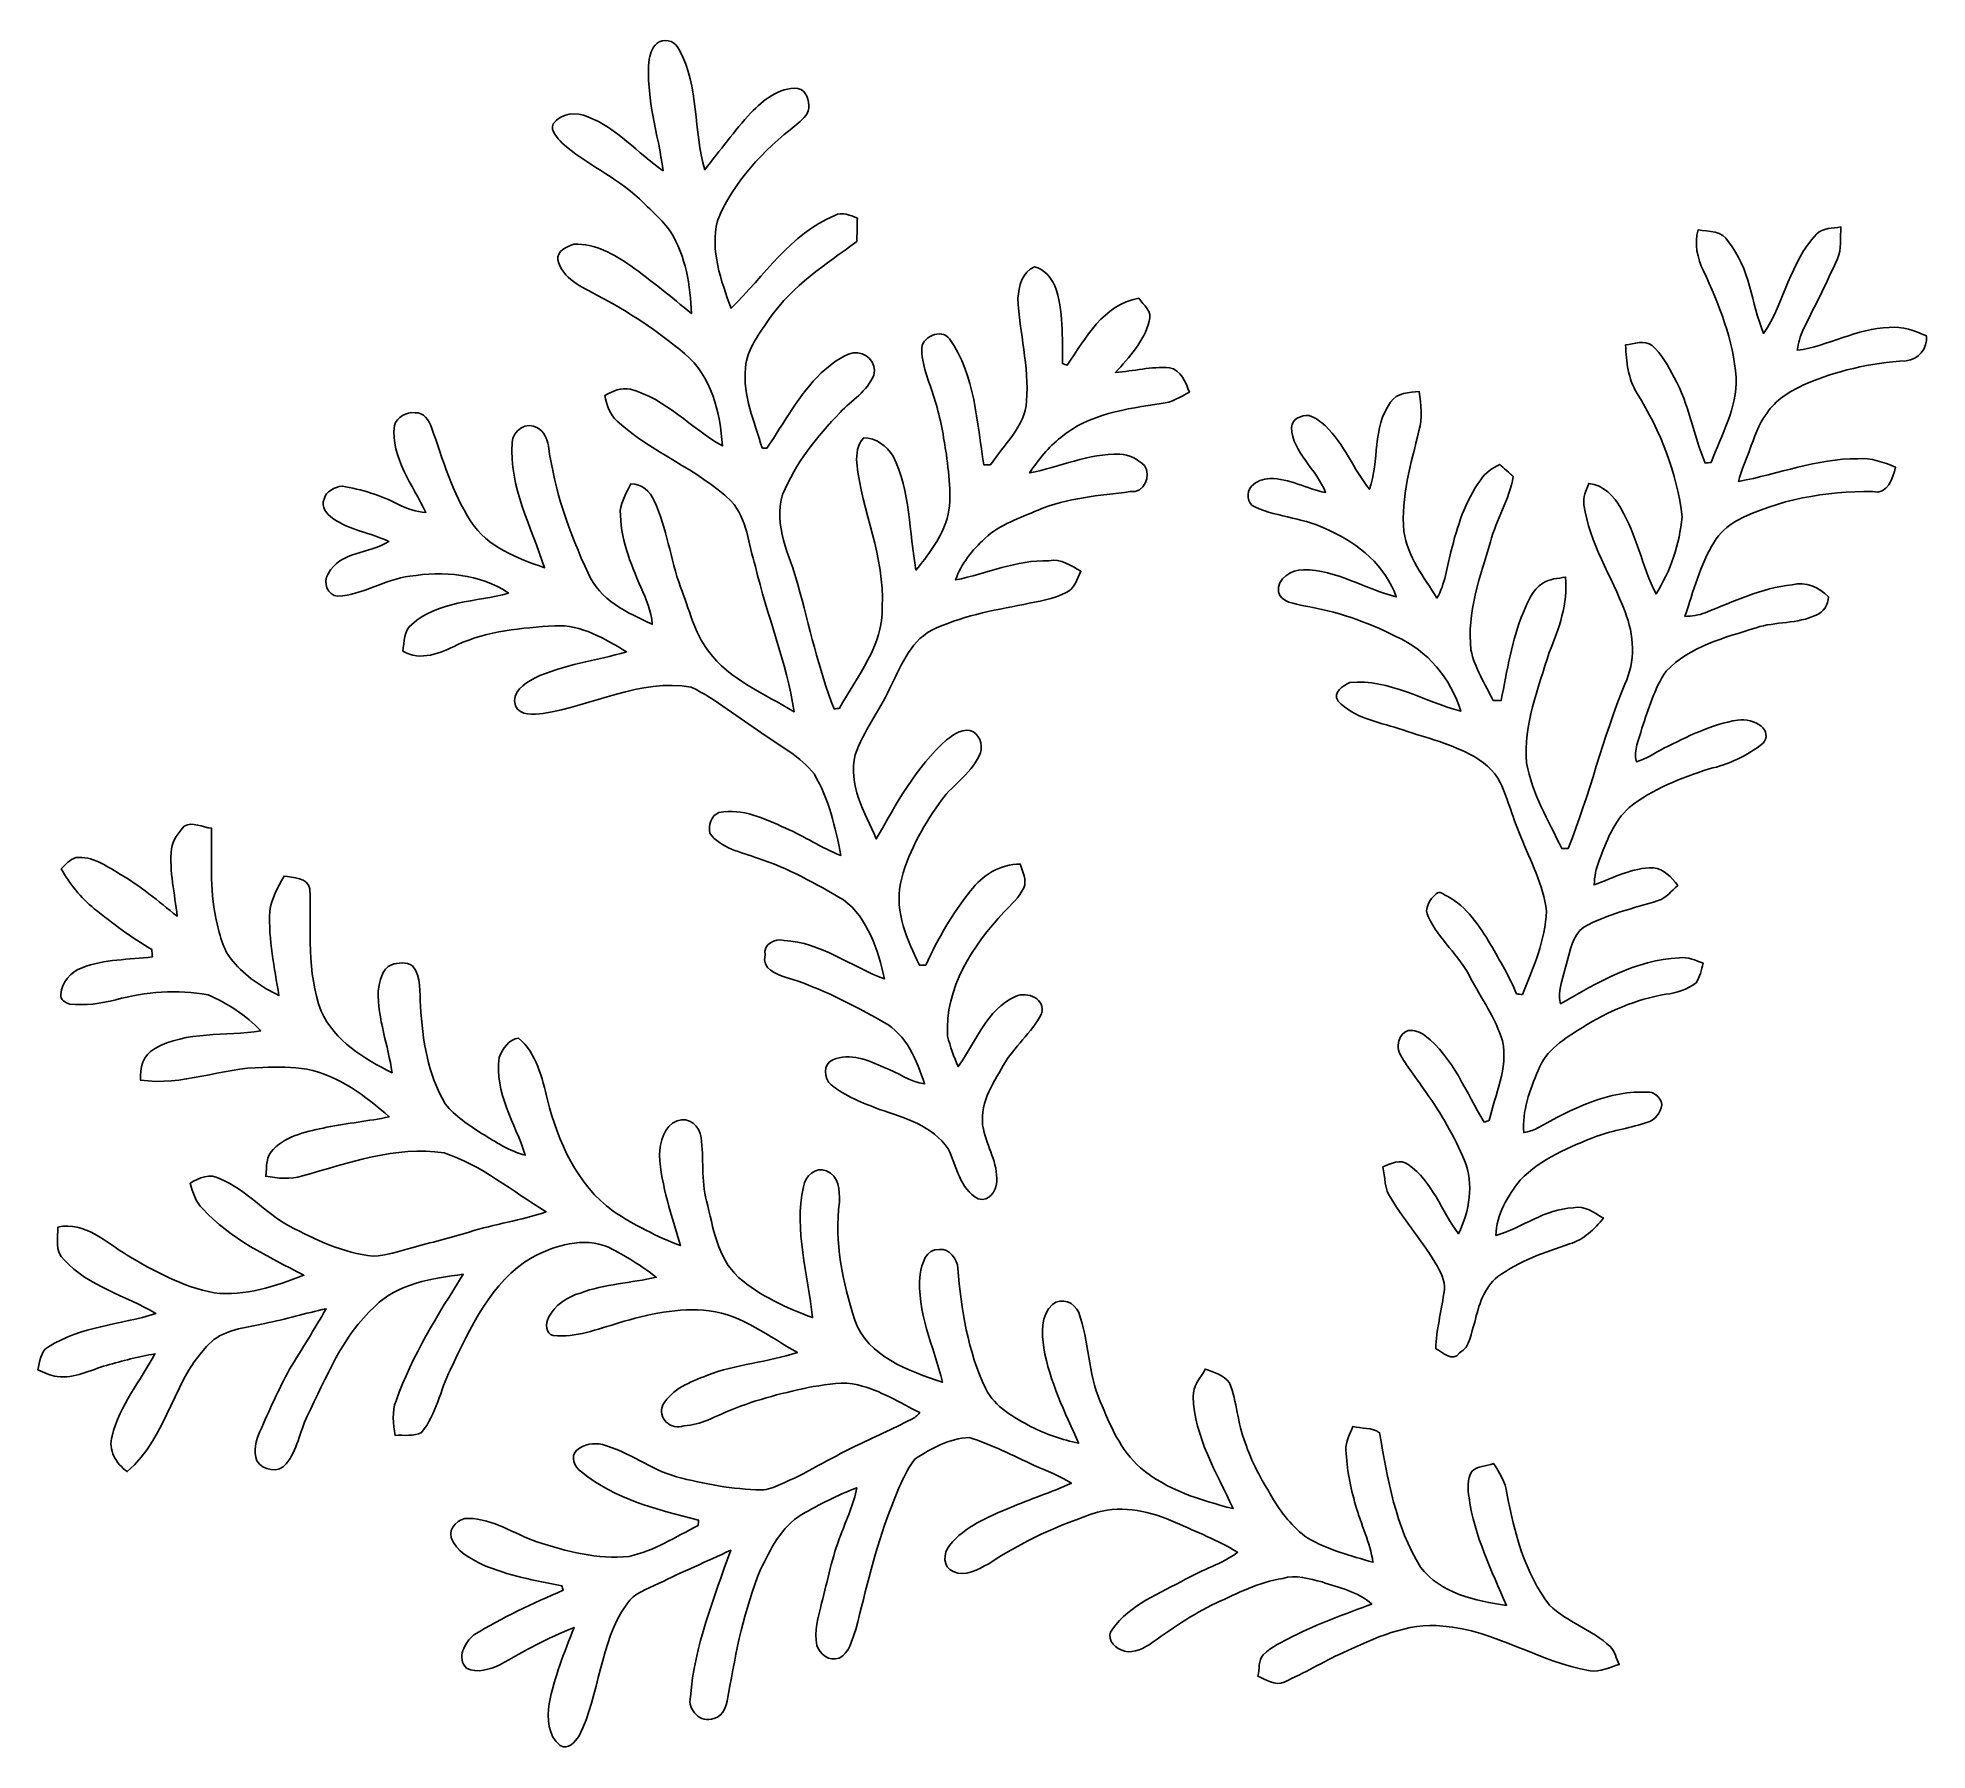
# Model space of a CAD drawing. Header units: centimetres. Extents: x -15.9 to 16.1, y -14.4 to 14.5.
import ezdxf

# ---------------------------------------------------------------- set-up
doc = ezdxf.new("R2010")
doc.units = ezdxf.units.CM
doc.header["$MEASUREMENT"] = 0
doc.layers.add('Layer 1', color=7, linetype='Continuous')

msp = doc.modelspace()

# ---------------------------------------------------------------- linework, layer by layer
at = {"layer": 'Layer 1', "color": 252}
for points, knots in [([(-5.37633, 14.48012), (-5.24828, 14.54891), (-5.08423, 14.46742), (-5.03414, 14.33724), (-5.03414, 14.33724), (-4.69159, 13.71988), (-4.80519, 12.97411), (-4.6034, 12.31477), (-4.6034, 12.31477), (-4.35187, 12.6425), (-4.09963, 12.97093), (-3.82588, 13.28032), (-3.82588, 13.28032), (-3.61209, 13.49163), (-3.34998, 13.71635), (-3.02895, 13.69166), (-3.02895, 13.69166), (-2.88184, 13.65991), (-2.8381, 13.48705), (-2.84621, 13.35687), (-2.84621, 13.35687), (-2.8575, 13.23022), (-2.96827, 13.1512), (-3.05682, 13.07606), (-3.05682, 13.07606), (-3.61209, 12.64391), (-4.12397, 12.11157), (-4.39208, 11.45117), (-4.39208, 11.45117), (-4.51414, 10.94669), (-4.32999, 10.44011), (-4.15925, 9.97126), (-4.15925, 9.97126), (-3.59974, 10.52054), (-3.15489, 11.22962), (-2.40489, 11.54359), (-2.40489, 11.54359), (-2.27753, 11.60568), (-2.14348, 11.54324), (-2.02283, 11.49773), (-2.02283, 11.49773), (-2.0253, 11.39825), (-2.03024, 11.19928), (-2.03271, 11.0998), (-2.03271, 11.0998), (-2.55341, 10.71316), (-3.1242, 10.3572), (-3.49709, 9.81251), (-3.49709, 9.81251), (-3.67065, 9.54934), (-3.89043, 9.29181), (-3.91478, 8.96338), (-3.91478, 8.96338), (-3.96946, 8.49066), (-3.75849, 8.05145), (-3.63573, 7.60695), (-3.63573, 7.60695), (-3.61491, 7.60624), (-3.57364, 7.60518), (-3.55283, 7.60448), (-3.55283, 7.60448), (-3.25967, 8.03769), (-3.01096, 8.50935), (-2.63454, 8.87836), (-2.63454, 8.87836), (-2.47156, 9.011), (-2.30681, 9.17046), (-2.09303, 9.21491), (-2.09303, 9.21491), (-1.89018, 9.24525), (-1.67958, 9.05581), (-1.74519, 8.83779), (-1.74519, 8.83779), (-1.85279, 8.56509), (-2.12302, 8.41375), (-2.31599, 8.20737), (-2.31599, 8.20737), (-2.70757, 7.79921), (-3.07234, 7.34766), (-3.28718, 6.81955), (-3.28718, 6.81955), (-3.45228, 6.29497), (-3.16442, 5.79085), (-3.02895, 5.29696), (-3.02895, 5.29696), (-2.83916, 4.59105), (-2.68146, 3.8735), (-2.41723, 3.19017), (-2.41723, 3.19017), (-2.3936, 3.19299), (-2.34633, 3.19828), (-2.32269, 3.20075), (-2.32269, 3.20075), (-2.03412, 3.74509), (-1.57409, 4.26649), (-1.60408, 4.92019), (-1.60408, 4.92019), (-1.5554, 5.75874), (-1.94486, 6.53309), (-2.03482, 7.3533), (-2.03482, 7.3533), (-2.03976, 7.50006), (-2.02706, 7.66974), (-1.91488, 7.77628), (-1.91488, 7.77628), (-1.70815, 7.78545), (-1.524, 7.6387), (-1.41993, 7.47007), (-1.41993, 7.47007), (-1.11936, 6.86964), (-1.149, 6.18525), (-1.03188, 5.53967), (-1.03188, 5.53967), (-0.83009, 5.7845), (-0.63571, 6.0452), (-0.52493, 6.34506), (-0.52493, 6.34506), (-0.4004, 6.71795), (-0.47378, 7.11482), (-0.51576, 7.49476), (-0.51576, 7.49476), (-0.56797, 7.79921), (-0.61136, 8.10719), (-0.70908, 8.4014), (-0.70908, 8.4014), (-0.7874, 8.6868), (-0.92463, 8.96056), (-0.93451, 9.26147), (-0.93451, 9.26147), (-0.95003, 9.48584), (-0.60113, 9.64353), (-0.46284, 9.45268), (-0.46284, 9.45268), (-0.02646, 8.8325), (-0.00564, 8.04369), (0.11889, 7.32084), (0.11889, 7.32084), (0.14605, 7.3212), (0.20073, 7.32155), (0.22789, 7.3219), (0.22789, 7.3219), (0.45579, 7.66233), (0.80998, 7.96537), (0.84067, 8.39999), (0.84067, 8.39999), (0.88688, 8.98596), (0.71684, 9.55922), (0.69391, 10.1413), (0.69391, 10.1413), (0.70697, 10.34133), (0.76906, 10.58757), (0.97296, 10.67329), (0.97296, 10.67329), (1.13312, 10.64084), (1.24919, 10.49302), (1.3208, 10.35367), (1.3208, 10.35367), (1.46332, 9.92893), (1.44463, 9.47596), (1.44851, 9.03429), (1.44851, 9.03429), (1.46826, 9.02794), (1.50812, 9.01559), (1.52823, 9.00924), (1.52823, 9.00924), (1.83515, 9.45938), (2.14066, 10.04041), (2.7372, 10.13989), (2.7372, 10.13989), (2.81869, 10.02665), (2.97356, 9.9127), (2.915, 9.75466), (2.915, 9.75466), (2.82575, 9.41176), (2.58198, 9.1373), (2.34315, 8.88577), (2.34315, 8.88577), (2.6483, 8.90587), (2.95134, 8.98948), (3.25861, 8.96408), (3.25861, 8.96408), (3.45334, 8.93304), (3.53095, 8.71079), (3.59657, 8.55345), (3.59657, 8.55345), (3.44452, 8.47302), (3.29636, 8.37353), (3.11961, 8.35907), (3.11961, 8.35907), (2.53012, 8.26805), (1.89336, 8.18727), (1.42205, 7.78581), (1.42205, 7.78581), (1.20826, 7.62247), (1.04105, 7.40657), (0.89041, 7.18608), (0.89041, 7.18608), (1.40159, 7.27992), (1.88701, 7.52122), (2.41759, 7.49935), (2.41759, 7.49935), (2.57704, 7.50782), (2.71533, 7.40974), (2.83316, 7.31308), (2.83316, 7.31308), (2.95063, 7.1307), (2.83422, 6.84212), (2.59397, 6.86752), (2.59397, 6.86752), (2.06834, 6.80261), (1.52929, 6.75993), (1.03399, 6.55602), (1.03399, 6.55602), (0.72355, 6.41703), (0.38382, 6.31719), (0.13441, 6.07413), (0.13441, 6.07413), (-0.07691, 5.87975), (-0.26811, 5.64903), (-0.36019, 5.37316), (-0.36019, 5.37316), (0.16545, 5.48287), (0.66993, 5.71324), (1.21744, 5.69877), (1.21744, 5.69877), (1.4224, 5.73793), (1.59173, 5.61516), (1.75824, 5.52203), (1.75824, 5.52203), (1.70004, 5.39186), (1.65171, 5.22676), (1.5113, 5.15867), (1.5113, 5.15867), (1.2887, 5.04296), (1.0347, 5.01544), (0.7934, 4.95935), (0.7934, 4.95935), (0.26, 4.85634), (-0.28434, 4.75968), (-0.77576, 4.51697), (-0.77576, 4.51697), (-1.14864, 4.31165), (-1.29575, 3.88655), (-1.47779, 3.52813), (-1.47779, 3.52813), (-1.657, 3.1496), (-1.92123, 2.8134), (-2.05952, 2.41512), (-2.05952, 2.41512), (-2.18758, 1.9117), (-1.89759, 1.43616), (-1.70286, 0.9906), (-1.70286, 0.9906), (-1.36772, 1.58715), (-1.02905, 2.20239), (-0.51611, 2.667), (-0.51611, 2.667), (-0.38982, 2.76013), (-0.21872, 2.88537), (-0.05786, 2.8007), (-0.05786, 2.8007), (0.07267, 2.71604), (0.10619, 2.53083), (0.03669, 2.39536), (0.03669, 2.39536), (-0.11289, 2.07081), (-0.44626, 1.88771), (-0.63888, 1.59279), (-0.63888, 1.59279), (-0.92675, 1.17969), (-1.18392, 0.7306), (-1.29505, 0.2346), (-1.29505, 0.2346), (-1.39136, -0.25506), (-1.17546, -0.71684), (-0.97331, -1.14759), (-0.97331, -1.14759), (-0.9465, -1.14688), (-0.89288, -1.14547), (-0.86607, -1.14476), (-0.86607, -1.14476), (-0.66534, -0.69885), (-0.41416, -0.2727), (-0.10901, 0.10936), (-0.10901, 0.10936), (0.09243, 0.37536), (0.39088, 0.56833), (0.73272, 0.56444), (0.73272, 0.56444), (0.77294, 0.43639), (0.85125, 0.29704), (0.79163, 0.16228), (0.79163, 0.16228), (0.71332, 0.00317), (0.57961, -0.1203), (0.45791, -0.24659), (0.45791, -0.24659), (-0.06809, -0.81633), (-0.54998, -1.53423), (-0.49565, -2.34774), (-0.49565, -2.34774), (-0.45438, -2.52448), (-0.39017, -2.69663), (-0.31609, -2.86279), (-0.31609, -2.86279), (-0.01446, -2.45251), (0.15487, -1.89583), (0.65511, -1.67675), (0.65511, -1.67675), (0.84772, -1.57656), (1.17581, -1.72544), (1.09185, -1.97132), (1.09185, -1.97132), (0.92392, -2.2927), (0.62477, -2.52589), (0.44662, -2.84304), (0.44662, -2.84304), (0.25612, -3.169), (0.0254, -3.52037), (0.10866, -3.92007), (0.10866, -3.92007), (0.17216, -4.22169), (0.3556, -4.49509), (0.33479, -4.81436), (0.33479, -4.81436), (0.3235, -4.96746), (0.20849, -5.15585), (0.02293, -5.0987), (0.02293, -5.0987), (-0.29598, -4.92866), (-0.34325, -4.54801), (-0.48507, -4.25556), (-0.48507, -4.25556), (-0.74718, -3.86786), (-1.22837, -3.72498), (-1.65029, -3.58634), (-1.65029, -3.58634), (-1.93322, -3.47451), (-2.23026, -3.36797), (-2.46521, -3.16971), (-2.46521, -3.16971), (-2.59821, -3.06529), (-2.60421, -2.82081), (-2.43911, -2.74779), (-2.43911, -2.74779), (-2.14771, -2.62502), (-1.83833, -2.75308), (-1.57057, -2.87584), (-1.57057, -2.87584), (-1.34161, -2.9658), (-1.13312, -3.11503), (-0.88688, -3.15666), (-0.88688, -3.15666), (-1.01459, -2.75414), (-1.18921, -2.32551), (-1.57903, -2.10961), (-1.57903, -2.10961), (-2.10538, -1.81363), (-2.64548, -1.53), (-3.22545, -1.35361), (-3.22545, -1.35361), (-3.39937, -1.29469), (-3.64631, -1.21497), (-3.58493, -0.96873), (-3.58493, -0.96873), (-3.62232, -0.7934), (-3.41524, -0.68439), (-3.2639, -0.72708), (-3.2639, -0.72708), (-2.63807, -0.75953), (-2.13395, -1.17016), (-1.56598, -1.37901), (-1.56598, -1.37901), (-1.6697, -0.88583), (-1.84326, -0.35701), (-2.25778, -0.0381), (-2.25778, -0.0381), (-2.72415, 0.23036), (-3.19581, 0.50059), (-3.71122, 0.66463), (-3.71122, 0.66463), (-3.99168, 0.77047), (-4.33176, 0.82903), (-4.5212, 1.08797), (-4.5212, 1.08797), (-4.54766, 1.21814), (-4.5018, 1.38642), (-4.36527, 1.43581), (-4.36527, 1.43581), (-3.96663, 1.51765), (-3.59128, 1.33174), (-3.23744, 1.17369), (-3.23744, 1.17369), (-2.91783, 1.03681), (-2.62925, 0.83503), (-2.30329, 0.7112), (-2.30329, 0.7112), (-2.39042, 1.18533), (-2.50754, 1.6637), (-2.75061, 2.08421), (-2.75061, 2.08421), (-2.9845, 2.38548), (-3.33234, 2.56752), (-3.64031, 2.78165), (-3.64031, 2.78165), (-4.04001, 3.03777), (-4.40514, 3.34962), (-4.83235, 3.56023), (-4.83235, 3.56023), (-5.7083, 3.7084), (-6.5024, 3.24203), (-7.34483, 3.11256), (-7.34483, 3.11256), (-7.48806, 3.10409), (-7.73677, 3.06705), (-7.80486, 3.24097), (-7.80486, 3.24097), (-7.88846, 3.47768), (-7.65563, 3.61738), (-7.48736, 3.71228), (-7.48736, 3.71228), (-6.99417, 3.94406), (-6.44701, 4.00861), (-5.92667, 4.15502), (-5.92667, 4.15502), (-6.29461, 4.38221), (-6.69325, 4.61645), (-7.14163, 4.59881), (-7.14163, 4.59881), (-7.7022, 4.55895), (-8.27723, 4.51838), (-8.79369, 4.27461), (-8.79369, 4.27461), (-9.07027, 4.13385), (-9.41952, 3.99098), (-9.71338, 4.16913), (-9.71338, 4.16913), (-9.68798, 4.32047), (-9.70315, 4.51908), (-9.56098, 4.62174), (-9.56098, 4.62174), (-9.1186, 5.02708), (-8.47019, 4.99498), (-7.92586, 5.15056), (-7.92586, 5.15056), (-8.41058, 5.48252), (-9.03041, 5.52591), (-9.5952, 5.43631), (-9.5952, 5.43631), (-10.01783, 5.38409), (-10.38578, 5.12092), (-10.81229, 5.09658), (-10.81229, 5.09658), (-10.99185, 5.11034), (-11.06981, 5.334), (-10.9795, 5.47723), (-10.9795, 5.47723), (-10.77419, 5.86599), (-10.27324, 5.8099), (-9.9501, 6.02509), (-9.9501, 6.02509), (-10.26019, 6.17396), (-10.61932, 6.21383), (-10.90295, 6.41844), (-10.90295, 6.41844), (-11.0042, 6.49005), (-11.09663, 6.60682), (-11.04724, 6.74299), (-11.04724, 6.74299), (-11.01443, 6.87529), (-10.8652, 6.94443), (-10.74279, 6.96242), (-10.74279, 6.96242), (-10.41153, 6.90527), (-10.08627, 6.80544), (-9.78676, 6.65162), (-9.78676, 6.65162), (-9.64318, 6.57613), (-9.48619, 6.52639), (-9.32392, 6.51581), (-9.32392, 6.51581), (-9.54476, 6.98535), (-9.91658, 7.43514), (-9.85732, 7.98724), (-9.85732, 7.98724), (-9.81287, 8.12835), (-9.65271, 8.22466), (-9.50524, 8.2042), (-9.50524, 8.2042), (-9.36061, 8.21337), (-9.27347, 8.07085), (-9.22937, 7.95232), (-9.22937, 7.95232), (-9.03358, 7.41398), (-8.88048, 6.84495), (-8.56051, 6.3627), (-8.56051, 6.3627), (-8.28428, 5.92526), (-7.7784, 5.74499), (-7.31661, 5.57883), (-7.31661, 5.57883), (-7.53569, 6.2738), (-7.91598, 6.94549), (-7.86553, 7.69761), (-7.86553, 7.69761), (-7.86165, 7.89834), (-7.61012, 8.06556), (-7.43479, 7.94738), (-7.43479, 7.94738), (-7.32402, 7.88635), (-7.27463, 7.75935), (-7.24994, 7.64187), (-7.24994, 7.64187), (-7.15116, 6.89187), (-6.89575, 6.17008), (-6.57754, 5.4864), (-6.57754, 5.4864), (-6.39233, 5.03449), (-5.91079, 4.81718), (-5.49487, 4.62492), (-5.49487, 4.62492), (-5.50651, 4.84576), (-5.60176, 5.0486), (-5.68466, 5.24969), (-5.68466, 5.24969), (-5.86634, 5.66032), (-6.03673, 6.09106), (-6.03391, 6.54791), (-6.03391, 6.54791), (-6.01592, 6.71054), (-5.92455, 6.85236), (-5.85823, 6.99841), (-5.85823, 6.99841), (-5.66702, 7.00511), (-5.53226, 6.87246), (-5.45959, 6.71336), (-5.45959, 6.71336), (-5.24193, 6.24911), (-5.19113, 5.72946), (-5.01403, 5.25145), (-5.01403, 5.25145), (-4.86939, 4.88703), (-4.7879, 4.48769), (-4.54272, 4.17089), (-4.54272, 4.17089), (-4.18465, 3.6763), (-3.59622, 3.45017), (-3.09033, 3.1436), (-3.09033, 3.1436), (-3.22827, 3.98321), (-3.55, 4.77661), (-3.74862, 5.60211), (-3.74862, 5.60211), (-3.86539, 5.97429), (-3.88796, 6.40221), (-4.15713, 6.70772), (-4.15713, 6.70772), (-4.73075, 7.25487), (-5.50298, 7.52722), (-6.08577, 8.06132), (-6.08577, 8.06132), (-6.21418, 8.17033), (-6.26286, 8.3379), (-6.29567, 8.49701), (-6.29567, 8.49701), (-6.16373, 8.5658), (-6.01804, 8.63882), (-5.86317, 8.60107), (-5.86317, 8.60107), (-5.25815, 8.44056), (-4.84011, 7.93926), (-4.30742, 7.64469), (-4.30742, 7.64469), (-4.34375, 8.2102), (-4.48945, 8.82156), (-4.94312, 9.20186), (-4.94312, 9.20186), (-5.3975, 9.58356), (-5.89598, 9.91411), (-6.42126, 10.18928), (-6.42126, 10.18928), (-6.68408, 10.33004), (-7.01428, 10.47291), (-7.0933, 10.78936), (-7.0933, 10.78936), (-7.11341, 10.9407), (-6.93738, 11.01725), (-6.82061, 11.05606), (-6.82061, 11.05606), (-6.46218, 11.07228), (-6.13833, 10.88355), (-5.85399, 10.68846), (-5.85399, 10.68846), (-5.50474, 10.43023), (-5.1629, 10.16212), (-4.83164, 9.88095), (-4.83164, 9.88095), (-4.84223, 10.3565), (-4.92901, 10.85039), (-5.17984, 11.26172), (-5.17984, 11.26172), (-5.32871, 11.47233), (-5.52909, 11.64061), (-5.71112, 11.82123), (-5.71112, 11.82123), (-6.1027, 12.198), (-6.61811, 12.40896), (-7.02063, 12.77126), (-7.02063, 12.77126), (-7.09366, 12.86051), (-7.22665, 12.96388), (-7.16774, 13.09335), (-7.16774, 13.09335), (-7.04321, 13.27891), (-6.77404, 13.30043), (-6.58389, 13.21012), (-6.58389, 13.21012), (-6.08013, 13.02738), (-5.74428, 12.58958), (-5.31001, 12.29924), (-5.31001, 12.29924), (-5.3908, 12.92754), (-5.61199, 13.54561), (-5.54567, 14.18837), (-5.54567, 14.18837), (-5.52309, 14.29808), (-5.48076, 14.42297), (-5.37633, 14.48012)], [0, 0, 0, 0, 0.00632911, 0.00632911, 0.00632911, 0.00632911, 0.01265823, 0.01265823, 0.01265823, 0.01265823, 0.01898734, 0.01898734, 0.01898734, 0.01898734, 0.02531646, 0.02531646, 0.02531646, 0.02531646, 0.03164557, 0.03164557, 0.03164557, 0.03164557, 0.03797468, 0.03797468, 0.03797468, 0.03797468, 0.0443038, 0.0443038, 0.0443038, 0.0443038, 0.05063291, 0.05063291, 0.05063291, 0.05063291, 0.05696203, 0.05696203, 0.05696203, 0.05696203, 0.06329114, 0.06329114, 0.06329114, 0.06329114, 0.06962025, 0.06962025, 0.06962025, 0.06962025, 0.07594937, 0.07594937, 0.07594937, 0.07594937, 0.08227848, 0.08227848, 0.08227848, 0.08227848, 0.08860759, 0.08860759, 0.08860759, 0.08860759, 0.09493671, 0.09493671, 0.09493671, 0.09493671, 0.10126582, 0.10126582, 0.10126582, 0.10126582, 0.10759494, 0.10759494, 0.10759494, 0.10759494, 0.11392405, 0.11392405, 0.11392405, 0.11392405, 0.12025316, 0.12025316, 0.12025316, 0.12025316, 0.12658228, 0.12658228, 0.12658228, 0.12658228, 0.13291139, 0.13291139, 0.13291139, 0.13291139, 0.13924051, 0.13924051, 0.13924051, 0.13924051, 0.14556962, 0.14556962, 0.14556962, 0.14556962, 0.15189873, 0.15189873, 0.15189873, 0.15189873, 0.15822785, 0.15822785, 0.15822785, 0.15822785, 0.16455696, 0.16455696, 0.16455696, 0.16455696, 0.17088608, 0.17088608, 0.17088608, 0.17088608, 0.17721519, 0.17721519, 0.17721519, 0.17721519, 0.1835443, 0.1835443, 0.1835443, 0.1835443, 0.18987342, 0.18987342, 0.18987342, 0.18987342, 0.19620253, 0.19620253, 0.19620253, 0.19620253, 0.20253165, 0.20253165, 0.20253165, 0.20253165, 0.20886076, 0.20886076, 0.20886076, 0.20886076, 0.21518987, 0.21518987, 0.21518987, 0.21518987, 0.22151899, 0.22151899, 0.22151899, 0.22151899, 0.2278481, 0.2278481, 0.2278481, 0.2278481, 0.23417722, 0.23417722, 0.23417722, 0.23417722, 0.24050633, 0.24050633, 0.24050633, 0.24050633, 0.24683544, 0.24683544, 0.24683544, 0.24683544, 0.25316456, 0.25316456, 0.25316456, 0.25316456, 0.25949367, 0.25949367, 0.25949367, 0.25949367, 0.26582278, 0.26582278, 0.26582278, 0.26582278, 0.2721519, 0.2721519, 0.2721519, 0.2721519, 0.27848101, 0.27848101, 0.27848101, 0.27848101, 0.28481013, 0.28481013, 0.28481013, 0.28481013, 0.29113924, 0.29113924, 0.29113924, 0.29113924, 0.29746835, 0.29746835, 0.29746835, 0.29746835, 0.30379747, 0.30379747, 0.30379747, 0.30379747, 0.31012658, 0.31012658, 0.31012658, 0.31012658, 0.3164557, 0.3164557, 0.3164557, 0.3164557, 0.32278481, 0.32278481, 0.32278481, 0.32278481, 0.32911392, 0.32911392, 0.32911392, 0.32911392, 0.33544304, 0.33544304, 0.33544304, 0.33544304, 0.34177215, 0.34177215, 0.34177215, 0.34177215, 0.34810127, 0.34810127, 0.34810127, 0.34810127, 0.35443038, 0.35443038, 0.35443038, 0.35443038, 0.36075949, 0.36075949, 0.36075949, 0.36075949, 0.36708861, 0.36708861, 0.36708861, 0.36708861, 0.37341772, 0.37341772, 0.37341772, 0.37341772, 0.37974684, 0.37974684, 0.37974684, 0.37974684, 0.38607595, 0.38607595, 0.38607595, 0.38607595, 0.39240506, 0.39240506, 0.39240506, 0.39240506, 0.39873418, 0.39873418, 0.39873418, 0.39873418, 0.40506329, 0.40506329, 0.40506329, 0.40506329, 0.41139241, 0.41139241, 0.41139241, 0.41139241, 0.41772152, 0.41772152, 0.41772152, 0.41772152, 0.42405063, 0.42405063, 0.42405063, 0.42405063, 0.43037975, 0.43037975, 0.43037975, 0.43037975, 0.43670886, 0.43670886, 0.43670886, 0.43670886, 0.44303797, 0.44303797, 0.44303797, 0.44303797, 0.44936709, 0.44936709, 0.44936709, 0.44936709, 0.4556962, 0.4556962, 0.4556962, 0.4556962, 0.46202532, 0.46202532, 0.46202532, 0.46202532, 0.46835443, 0.46835443, 0.46835443, 0.46835443, 0.47468354, 0.47468354, 0.47468354, 0.47468354, 0.48101266, 0.48101266, 0.48101266, 0.48101266, 0.48734177, 0.48734177, 0.48734177, 0.48734177, 0.49367089, 0.49367089, 0.49367089, 0.49367089, 0.5, 0.5, 0.5, 0.5, 0.50632911, 0.50632911, 0.50632911, 0.50632911, 0.51265823, 0.51265823, 0.51265823, 0.51265823, 0.51898734, 0.51898734, 0.51898734, 0.51898734, 0.52531646, 0.52531646, 0.52531646, 0.52531646, 0.53164557, 0.53164557, 0.53164557, 0.53164557, 0.53797468, 0.53797468, 0.53797468, 0.53797468, 0.5443038, 0.5443038, 0.5443038, 0.5443038, 0.55063291, 0.55063291, 0.55063291, 0.55063291, 0.55696203, 0.55696203, 0.55696203, 0.55696203, 0.56329114, 0.56329114, 0.56329114, 0.56329114, 0.56962025, 0.56962025, 0.56962025, 0.56962025, 0.57594937, 0.57594937, 0.57594937, 0.57594937, 0.58227848, 0.58227848, 0.58227848, 0.58227848, 0.58860759, 0.58860759, 0.58860759, 0.58860759, 0.59493671, 0.59493671, 0.59493671, 0.59493671, 0.60126582, 0.60126582, 0.60126582, 0.60126582, 0.60759494, 0.60759494, 0.60759494, 0.60759494, 0.61392405, 0.61392405, 0.61392405, 0.61392405, 0.62025316, 0.62025316, 0.62025316, 0.62025316, 0.62658228, 0.62658228, 0.62658228, 0.62658228, 0.63291139, 0.63291139, 0.63291139, 0.63291139, 0.63924051, 0.63924051, 0.63924051, 0.63924051, 0.64556962, 0.64556962, 0.64556962, 0.64556962, 0.65189873, 0.65189873, 0.65189873, 0.65189873, 0.65822785, 0.65822785, 0.65822785, 0.65822785, 0.66455696, 0.66455696, 0.66455696, 0.66455696, 0.67088608, 0.67088608, 0.67088608, 0.67088608, 0.67721519, 0.67721519, 0.67721519, 0.67721519, 0.6835443, 0.6835443, 0.6835443, 0.6835443, 0.68987342, 0.68987342, 0.68987342, 0.68987342, 0.69620253, 0.69620253, 0.69620253, 0.69620253, 0.70253165, 0.70253165, 0.70253165, 0.70253165, 0.70886076, 0.70886076, 0.70886076, 0.70886076, 0.71518987, 0.71518987, 0.71518987, 0.71518987, 0.72151899, 0.72151899, 0.72151899, 0.72151899, 0.7278481, 0.7278481, 0.7278481, 0.7278481, 0.73417722, 0.73417722, 0.73417722, 0.73417722, 0.74050633, 0.74050633, 0.74050633, 0.74050633, 0.74683544, 0.74683544, 0.74683544, 0.74683544, 0.75316456, 0.75316456, 0.75316456, 0.75316456, 0.75949367, 0.75949367, 0.75949367, 0.75949367, 0.76582278, 0.76582278, 0.76582278, 0.76582278, 0.7721519, 0.7721519, 0.7721519, 0.7721519, 0.77848101, 0.77848101, 0.77848101, 0.77848101, 0.78481013, 0.78481013, 0.78481013, 0.78481013, 0.79113924, 0.79113924, 0.79113924, 0.79113924, 0.79746835, 0.79746835, 0.79746835, 0.79746835, 0.80379747, 0.80379747, 0.80379747, 0.80379747, 0.81012658, 0.81012658, 0.81012658, 0.81012658, 0.8164557, 0.8164557, 0.8164557, 0.8164557, 0.82278481, 0.82278481, 0.82278481, 0.82278481, 0.82911392, 0.82911392, 0.82911392, 0.82911392, 0.83544304, 0.83544304, 0.83544304, 0.83544304, 0.84177215, 0.84177215, 0.84177215, 0.84177215, 0.84810127, 0.84810127, 0.84810127, 0.84810127, 0.85443038, 0.85443038, 0.85443038, 0.85443038, 0.86075949, 0.86075949, 0.86075949, 0.86075949, 0.86708861, 0.86708861, 0.86708861, 0.86708861, 0.87341772, 0.87341772, 0.87341772, 0.87341772, 0.87974684, 0.87974684, 0.87974684, 0.87974684, 0.88607595, 0.88607595, 0.88607595, 0.88607595, 0.89240506, 0.89240506, 0.89240506, 0.89240506, 0.89873418, 0.89873418, 0.89873418, 0.89873418, 0.90506329, 0.90506329, 0.90506329, 0.90506329, 0.91139241, 0.91139241, 0.91139241, 0.91139241, 0.91772152, 0.91772152, 0.91772152, 0.91772152, 0.92405063, 0.92405063, 0.92405063, 0.92405063, 0.93037975, 0.93037975, 0.93037975, 0.93037975, 0.93670886, 0.93670886, 0.93670886, 0.93670886, 0.94303797, 0.94303797, 0.94303797, 0.94303797, 0.94936709, 0.94936709, 0.94936709, 0.94936709, 0.9556962, 0.9556962, 0.9556962, 0.9556962, 0.96202532, 0.96202532, 0.96202532, 0.96202532, 0.96835443, 0.96835443, 0.96835443, 0.96835443, 0.97468354, 0.97468354, 0.97468354, 0.97468354, 0.98101266, 0.98101266, 0.98101266, 0.98101266, 0.98734177, 0.98734177, 0.98734177, 0.98734177, 1, 1, 1, 1]), ([(14.20742, 11.22786), (14.31537, 11.33581), (14.47835, 11.32417), (14.61982, 11.3478), (14.61982, 11.3478), (14.60077, 11.16965), (14.63393, 10.97809), (14.55879, 10.80911), (14.55879, 10.80911), (14.38134, 10.40271), (14.17602, 10.00936), (13.98199, 9.61072), (13.98199, 9.61072), (13.9259, 9.50136), (13.90156, 9.38001), (13.87828, 9.26042), (13.87828, 9.26042), (14.41238, 9.32674), (14.88828, 9.63965), (15.43544, 9.64318), (15.43544, 9.64318), (15.65804, 9.67493), (15.86689, 9.58744), (16.06656, 9.50419), (16.06656, 9.50419), (16.07855, 9.29005), (15.93568, 9.0992), (15.72048, 9.08297), (15.72048, 9.08297), (15.12041, 9.05016), (14.52774, 8.91046), (13.97635, 8.67163), (13.97635, 8.67163), (13.74352, 8.55733), (13.50716, 8.41551), (13.36357, 8.19256), (13.36357, 8.19256), (13.21858, 8.00876), (13.15226, 7.78122), (13.07183, 7.56567), (13.07183, 7.56567), (13.00974, 7.3914), (12.92613, 7.22418), (12.88768, 7.0418), (12.88768, 7.0418), (13.56113, 7.16209), (14.21024, 7.43338), (14.90521, 7.42386), (14.90521, 7.42386), (15.12676, 7.4422), (15.33984, 7.36635), (15.54127, 7.28345), (15.54127, 7.28345), (15.50247, 7.0993), (15.40404, 6.80791), (15.15357, 6.86858), (15.15357, 6.86858), (14.36299, 6.87423), (13.5569, 6.74123), (12.85028, 6.37505), (12.85028, 6.37505), (12.69894, 6.28685), (12.56242, 6.1662), (12.47422, 6.0131), (12.47422, 6.0131), (12.23186, 5.62822), (12.12603, 5.1816), (11.97822, 4.7565), (11.97822, 4.7565), (12.09534, 4.75968), (12.21317, 4.7752), (12.32288, 4.8193), (12.32288, 4.8193), (12.80054, 5.00733), (13.27432, 5.23875), (13.79255, 5.29096), (13.79255, 5.29096), (14.01586, 5.34705), (14.2554, 5.25251), (14.40744, 5.08776), (14.40744, 5.08776), (14.40886, 4.95688), (14.32031, 4.82953), (14.20036, 4.77943), (14.20036, 4.77943), (13.88322, 4.62598), (13.51386, 4.67254), (13.18295, 4.56494), (13.18295, 4.56494), (12.64673, 4.39067), (12.06077, 4.25556), (11.66142, 3.82799), (11.66142, 3.82799), (11.45928, 3.53907), (11.36544, 3.19264), (11.25185, 2.86279), (11.25185, 2.86279), (11.20528, 2.68041), (11.1058, 2.49096), (11.15836, 2.29799), (11.15836, 2.29799), (11.32769, 2.34033), (11.46704, 2.45039), (11.62297, 2.52377), (11.62297, 2.52377), (12.0209, 2.7238), (12.42695, 2.93158), (12.87216, 3.00179), (12.87216, 3.00179), (13.00939, 3.01554), (13.16037, 2.98662), (13.27044, 2.89913), (13.27044, 2.89913), (13.35581, 2.8321), (13.38862, 2.68958), (13.30078, 2.61056), (13.30078, 2.61056), (13.03584, 2.39677), (12.72081, 2.25178), (12.38956, 2.17593), (12.38956, 2.17593), (11.9126, 2.02106), (11.43247, 1.83903), (11.0363, 1.52188), (11.0363, 1.52188), (10.76925, 1.28623), (10.65177, 0.94544), (10.52724, 0.62336), (10.52724, 0.62336), (10.47644, 0.49213), (10.44998, 0.35278), (10.44293, 0.21237), (10.44293, 0.21237), (10.76819, 0.33302), (11.08816, 0.50518), (11.44376, 0.50377), (11.44376, 0.50377), (11.62262, 0.48084), (11.75561, 0.34043), (11.85898, 0.20249), (11.85898, 0.20249), (11.75314, 0.11254), (11.66354, -0.00847), (11.52737, -0.05327), (11.52737, -0.05327), (11.10121, -0.18274), (10.66094, -0.28857), (10.26619, -0.50094), (10.26619, -0.50094), (10.07216, -0.64911), (10.03935, -0.90241), (9.97514, -1.12148), (9.97514, -1.12148), (9.92434, -1.34161), (9.81604, -1.5681), (9.8739, -1.79881), (9.8739, -1.79881), (10.49584, -1.43898), (11.14813, -1.0541), (11.88579, -1.0227), (11.88579, -1.0227), (12.02972, -1.00154), (12.16131, -1.06363), (12.29007, -1.11443), (12.29007, -1.11443), (12.2555, -1.22449), (12.23857, -1.34902), (12.16695, -1.44427), (12.16695, -1.44427), (12.02161, -1.55822), (11.84063, -1.62031), (11.65789, -1.6383), (11.65789, -1.6383), (11.15448, -1.72367), (10.6747, -1.92581), (10.24608, -2.20098), (10.24608, -2.20098), (9.94974, -2.38231), (9.62201, -2.5841), (9.49572, -2.92594), (9.49572, -2.92594), (9.35814, -3.25896), (9.22055, -3.6135), (9.25336, -3.98039), (9.25336, -3.98039), (9.33132, -3.96663), (9.40823, -3.94264), (9.47914, -3.90631), (9.47914, -3.90631), (10.06052, -3.58387), (10.69164, -3.2512), (11.37779, -3.29706), (11.37779, -3.29706), (11.48574, -3.30306), (11.57887, -3.40395), (11.58699, -3.50979), (11.58699, -3.50979), (11.57323, -3.64067), (11.47833, -3.76484), (11.34957, -3.80153), (11.34957, -3.80153), (11.06946, -3.90278), (10.77031, -3.93841), (10.48985, -4.03825), (10.48985, -4.03825), (10.02771, -4.22557), (9.5444, -4.41431), (9.19374, -4.78402), (9.19374, -4.78402), (8.97925, -5.04825), (8.78805, -5.36963), (8.78099, -5.71959), (8.78099, -5.71959), (9.22796, -5.59435), (9.60861, -5.26556), (10.08839, -5.25498), (10.08839, -5.25498), (10.28277, -5.20312), (10.44116, -5.33823), (10.59956, -5.42537), (10.59956, -5.42537), (10.4521, -5.61763), (10.26089, -5.79191), (10.02524, -5.86387), (10.02524, -5.86387), (9.60508, -6.00569), (9.17575, -6.15209), (8.8138, -6.41562), (8.8138, -6.41562), (8.57497, -6.60294), (8.4896, -6.90704), (8.42222, -7.18926), (8.42222, -7.18926), (8.35307, -7.36459), (8.35448, -7.60412), (8.16645, -7.70819), (8.16645, -7.70819), (8.04263, -7.87576), (7.88846, -7.69444), (7.76393, -7.63729), (7.76393, -7.63729), (7.76958, -7.32049), (7.85812, -7.01534), (7.89905, -6.70348), (7.89905, -6.70348), (7.94702, -6.53944), (7.86342, -6.38845), (7.79462, -6.24769), (7.79462, -6.24769), (7.55967, -5.84447), (7.24958, -5.49204), (7.00722, -5.09411), (7.00722, -5.09411), (6.89504, -4.93818), (6.90562, -4.73569), (6.87035, -4.55648), (6.87035, -4.55648), (7.00405, -4.50779), (7.16456, -4.4196), (7.29756, -4.51908), (7.29756, -4.51908), (7.71031, -4.80342), (7.85636, -5.3086), (8.14917, -5.69207), (8.14917, -5.69207), (8.33261, -5.30931), (8.41269, -4.85528), (8.24936, -4.45029), (8.24936, -4.45029), (8.07791, -4.04424), (7.85777, -3.65936), (7.6006, -3.302), (7.6006, -3.302), (7.45984, -3.08928), (7.29297, -2.89419), (7.16915, -2.67088), (7.16915, -2.67088), (7.08166, -2.53436), (7.13387, -2.30434), (7.2958, -2.25178), (7.2958, -2.25178), (7.39599, -2.23661), (7.49829, -2.28), (7.58014, -2.33609), (7.58014, -2.33609), (8.06132, -2.70722), (8.27193, -3.30059), (8.58344, -3.80224), (8.58344, -3.80224), (8.6046, -3.79448), (8.64729, -3.77896), (8.66846, -3.77119), (8.66846, -3.77119), (8.763, -3.32599), (8.99477, -2.89772), (8.89212, -2.42888), (8.89212, -2.42888), (8.77535, -2.03976), (8.53369, -1.70815), (8.34637, -1.35255), (8.34637, -1.35255), (8.15904, -0.97861), (7.81826, -0.7112), (7.63834, -0.33267), (7.63834, -0.33267), (7.55721, -0.19403), (7.66022, -0.02752), (7.77064, 0.06068), (7.77064, 0.06068), (7.82602, 0.12947), (7.90222, 0.04233), (7.95831, 0.02328), (7.95831, 0.02328), (8.28957, -0.15663), (8.50053, -0.48295), (8.69209, -0.79622), (8.69209, -0.79622), (8.84837, -1.06962), (9.00994, -1.34197), (9.13201, -1.63301), (9.13201, -1.63301), (9.15599, -1.63548), (9.20432, -1.64077), (9.22831, -1.64324), (9.22831, -1.64324), (9.41529, -1.19098), (9.61637, -0.72496), (9.63754, -0.22931), (9.63754, -0.22931), (9.58321, 0.2159), (9.36731, 0.61383), (9.20362, 1.02482), (9.20362, 1.02482), (9.07062, 1.32468), (8.99372, 1.64677), (8.85472, 1.9431), (8.85472, 1.9431), (8.7503, 2.15794), (8.55698, 2.31563), (8.34672, 2.42041), (8.34672, 2.42041), (7.9629, 2.62079), (7.53745, 2.71992), (7.13034, 2.86032), (7.13034, 2.86032), (6.77545, 2.97392), (6.37752, 3.03918), (6.11152, 3.32423), (6.11152, 3.32423), (6.01027, 3.46957), (6.19584, 3.58316), (6.31049, 3.64031), (6.31049, 3.64031), (6.98182, 3.69852), (7.56073, 3.31893), (8.18621, 3.15101), (8.18621, 3.15101), (8.02287, 3.70593), (7.62212, 4.18289), (7.09013, 4.41537), (7.09013, 4.41537), (6.60153, 4.66796), (6.07519, 4.8447), (5.53226, 4.93536), (5.53226, 4.93536), (5.38374, 4.97276), (5.14809, 4.98863), (5.10046, 5.17172), (5.10046, 5.17172), (5.07612, 5.39856), (5.31954, 5.54955), (5.52309, 5.54708), (5.52309, 5.54708), (6.08506, 5.54461), (6.5659, 5.22146), (7.09612, 5.08635), (7.09612, 5.08635), (6.90915, 5.6074), (6.46148, 5.99228), (5.96406, 6.20854), (5.96406, 6.20854), (5.57248, 6.42338), (5.10505, 6.42691), (4.70182, 6.60929), (4.70182, 6.60929), (4.5653, 6.66362), (4.55366, 6.86047), (4.64644, 6.95995), (4.64644, 6.95995), (4.72511, 7.04462), (4.84364, 7.08201), (4.95617, 7.09224), (4.95617, 7.09224), (5.28743, 7.09224), (5.57883, 6.91656), (5.89774, 6.85447), (5.89774, 6.85447), (5.75239, 7.24711), (5.34176, 7.51558), (5.32165, 7.9562), (5.32165, 7.9562), (5.33047, 8.10225), (5.49451, 8.16751), (5.62222, 8.15481), (5.62222, 8.15481), (5.72876, 8.12447), (5.81554, 8.04898), (5.8995, 7.97983), (5.8995, 7.97983), (6.21383, 7.67221), (6.37117, 7.24747), (6.64351, 6.9088), (6.64351, 6.9088), (6.81214, 7.38364), (6.68443, 7.95726), (6.99911, 8.38059), (6.99911, 8.38059), (7.10636, 8.54392), (7.30956, 8.54498), (7.48489, 8.56086), (7.48489, 8.56086), (7.51734, 8.34108), (7.53533, 8.11636), (7.47924, 7.89799), (7.47924, 7.89799), (7.34272, 7.34131), (7.17444, 6.77545), (7.22312, 6.19478), (7.22312, 6.19478), (7.28768, 5.76615), (7.56144, 5.42219), (7.78404, 5.06554), (7.78404, 5.06554), (7.92162, 5.30472), (7.94985, 5.58624), (8.01899, 5.84941), (8.01899, 5.84941), (8.12729, 6.27627), (8.25959, 6.71089), (8.52346, 7.07037), (8.52346, 7.07037), (8.60072, 7.18855), (8.72137, 7.26793), (8.84696, 7.3279), (8.84696, 7.3279), (8.90341, 7.27745), (9.017, 7.17621), (9.0738, 7.12576), (9.0738, 7.12576), (9.01065, 6.73312), (8.78911, 6.39727), (8.68786, 6.01698), (8.68786, 6.01698), (8.51217, 5.42502), (8.28851, 4.82), (8.35801, 4.19171), (8.35801, 4.19171), (8.42186, 3.88267), (8.59402, 3.6135), (8.73442, 3.33551), (8.73442, 3.33551), (8.77958, 3.33551), (8.82509, 3.33516), (8.87095, 3.33446), (8.87095, 3.33446), (8.97079, 3.83787), (9.04699, 4.35151), (9.24631, 4.82776), (9.24631, 4.82776), (9.3218, 5.00768), (9.39906, 5.20841), (9.57262, 5.31671), (9.57262, 5.31671), (9.68692, 5.39433), (9.82804, 5.39856), (9.96033, 5.42078), (9.96033, 5.42078), (9.99525, 4.97558), (9.85449, 4.54907), (9.68234, 4.14655), (9.68234, 4.14655), (9.4996, 3.53695), (9.24384, 2.92629), (9.29922, 2.27577), (9.29922, 2.27577), (9.39871, 1.75789), (9.66329, 1.29681), (9.89789, 0.83114), (9.89789, 0.83114), (9.92364, 0.83044), (9.9755, 0.82938), (10.00125, 0.82903), (10.00125, 0.82903), (10.37026, 1.73814), (10.58757, 2.70157), (10.96292, 3.60892), (10.96292, 3.60892), (11.1446, 3.99239), (11.12061, 4.44535), (10.96539, 4.83341), (10.96539, 4.83341), (10.74067, 5.43948), (10.36144, 5.99475), (10.27112, 6.64598), (10.27112, 6.64598), (10.2489, 6.77228), (10.31064, 6.89116), (10.35156, 7.00652), (10.35156, 7.00652), (10.60062, 6.98077), (10.78124, 6.79521), (10.89378, 6.58707), (10.89378, 6.58707), (11.16471, 6.13516), (11.25361, 5.60317), (11.48997, 5.1368), (11.48997, 5.1368), (11.73797, 5.52591), (11.88932, 5.97994), (11.93024, 6.43819), (11.93024, 6.43819), (11.85051, 7.1815), (11.56335, 7.89446), (11.17353, 8.52911), (11.17353, 8.52911), (11.01725, 8.77323), (10.98479, 9.06674), (10.97456, 9.35037), (10.97456, 9.35037), (11.12202, 9.36696), (11.29277, 9.44245), (11.4233, 9.34191), (11.4233, 9.34191), (11.5884, 9.19339), (11.69529, 8.99372), (11.7983, 8.80004), (11.7983, 8.80004), (12.05265, 8.34813), (12.11827, 7.8232), (12.32217, 7.35118), (12.32217, 7.35118), (12.34687, 7.35401), (12.39661, 7.36), (12.42166, 7.36318), (12.42166, 7.36318), (12.59769, 7.8299), (12.86263, 8.28216), (12.84711, 8.79687), (12.84711, 8.79687), (12.79701, 9.43187), (12.56065, 10.03335), (12.29148, 10.6045), (12.29148, 10.6045), (12.19165, 10.81934), (12.13203, 11.06629), (12.20364, 11.29877), (12.20364, 11.29877), (12.37791, 11.26807), (12.62062, 11.28677), (12.71552, 11.0938), (12.71552, 11.0938), (13.08206, 10.65565), (13.09723, 10.05346), (13.31136, 9.54476), (13.31136, 9.54476), (13.66555, 10.07392), (13.75622, 10.75584), (14.20742, 11.22786)], [0, 0, 0, 0, 0.00699301, 0.00699301, 0.00699301, 0.00699301, 0.01398601, 0.01398601, 0.01398601, 0.01398601, 0.02097902, 0.02097902, 0.02097902, 0.02097902, 0.02797203, 0.02797203, 0.02797203, 0.02797203, 0.03496503, 0.03496503, 0.03496503, 0.03496503, 0.04195804, 0.04195804, 0.04195804, 0.04195804, 0.04895105, 0.04895105, 0.04895105, 0.04895105, 0.05594406, 0.05594406, 0.05594406, 0.05594406, 0.06293706, 0.06293706, 0.06293706, 0.06293706, 0.06993007, 0.06993007, 0.06993007, 0.06993007, 0.07692308, 0.07692308, 0.07692308, 0.07692308, 0.08391608, 0.08391608, 0.08391608, 0.08391608, 0.09090909, 0.09090909, 0.09090909, 0.09090909, 0.0979021, 0.0979021, 0.0979021, 0.0979021, 0.1048951, 0.1048951, 0.1048951, 0.1048951, 0.11188811, 0.11188811, 0.11188811, 0.11188811, 0.11888112, 0.11888112, 0.11888112, 0.11888112, 0.12587413, 0.12587413, 0.12587413, 0.12587413, 0.13286713, 0.13286713, 0.13286713, 0.13286713, 0.13986014, 0.13986014, 0.13986014, 0.13986014, 0.14685315, 0.14685315, 0.14685315, 0.14685315, 0.15384615, 0.15384615, 0.15384615, 0.15384615, 0.16083916, 0.16083916, 0.16083916, 0.16083916, 0.16783217, 0.16783217, 0.16783217, 0.16783217, 0.17482517, 0.17482517, 0.17482517, 0.17482517, 0.18181818, 0.18181818, 0.18181818, 0.18181818, 0.18881119, 0.18881119, 0.18881119, 0.18881119, 0.1958042, 0.1958042, 0.1958042, 0.1958042, 0.2027972, 0.2027972, 0.2027972, 0.2027972, 0.20979021, 0.20979021, 0.20979021, 0.20979021, 0.21678322, 0.21678322, 0.21678322, 0.21678322, 0.22377622, 0.22377622, 0.22377622, 0.22377622, 0.23076923, 0.23076923, 0.23076923, 0.23076923, 0.23776224, 0.23776224, 0.23776224, 0.23776224, 0.24475524, 0.24475524, 0.24475524, 0.24475524, 0.25174825, 0.25174825, 0.25174825, 0.25174825, 0.25874126, 0.25874126, 0.25874126, 0.25874126, 0.26573427, 0.26573427, 0.26573427, 0.26573427, 0.27272727, 0.27272727, 0.27272727, 0.27272727, 0.27972028, 0.27972028, 0.27972028, 0.27972028, 0.28671329, 0.28671329, 0.28671329, 0.28671329, 0.29370629, 0.29370629, 0.29370629, 0.29370629, 0.3006993, 0.3006993, 0.3006993, 0.3006993, 0.30769231, 0.30769231, 0.30769231, 0.30769231, 0.31468531, 0.31468531, 0.31468531, 0.31468531, 0.32167832, 0.32167832, 0.32167832, 0.32167832, 0.32867133, 0.32867133, 0.32867133, 0.32867133, 0.33566434, 0.33566434, 0.33566434, 0.33566434, 0.34265734, 0.34265734, 0.34265734, 0.34265734, 0.34965035, 0.34965035, 0.34965035, 0.34965035, 0.35664336, 0.35664336, 0.35664336, 0.35664336, 0.36363636, 0.36363636, 0.36363636, 0.36363636, 0.37062937, 0.37062937, 0.37062937, 0.37062937, 0.37762238, 0.37762238, 0.37762238, 0.37762238, 0.38461538, 0.38461538, 0.38461538, 0.38461538, 0.39160839, 0.39160839, 0.39160839, 0.39160839, 0.3986014, 0.3986014, 0.3986014, 0.3986014, 0.40559441, 0.40559441, 0.40559441, 0.40559441, 0.41258741, 0.41258741, 0.41258741, 0.41258741, 0.41958042, 0.41958042, 0.41958042, 0.41958042, 0.42657343, 0.42657343, 0.42657343, 0.42657343, 0.43356643, 0.43356643, 0.43356643, 0.43356643, 0.44055944, 0.44055944, 0.44055944, 0.44055944, 0.44755245, 0.44755245, 0.44755245, 0.44755245, 0.45454545, 0.45454545, 0.45454545, 0.45454545, 0.46153846, 0.46153846, 0.46153846, 0.46153846, 0.46853147, 0.46853147, 0.46853147, 0.46853147, 0.47552448, 0.47552448, 0.47552448, 0.47552448, 0.48251748, 0.48251748, 0.48251748, 0.48251748, 0.48951049, 0.48951049, 0.48951049, 0.48951049, 0.4965035, 0.4965035, 0.4965035, 0.4965035, 0.5034965, 0.5034965, 0.5034965, 0.5034965, 0.51048951, 0.51048951, 0.51048951, 0.51048951, 0.51748252, 0.51748252, 0.51748252, 0.51748252, 0.52447552, 0.52447552, 0.52447552, 0.52447552, 0.53146853, 0.53146853, 0.53146853, 0.53146853, 0.53846154, 0.53846154, 0.53846154, 0.53846154, 0.54545455, 0.54545455, 0.54545455, 0.54545455, 0.55244755, 0.55244755, 0.55244755, 0.55244755, 0.55944056, 0.55944056, 0.55944056, 0.55944056, 0.56643357, 0.56643357, 0.56643357, 0.56643357, 0.57342657, 0.57342657, 0.57342657, 0.57342657, 0.58041958, 0.58041958, 0.58041958, 0.58041958, 0.58741259, 0.58741259, 0.58741259, 0.58741259, 0.59440559, 0.59440559, 0.59440559, 0.59440559, 0.6013986, 0.6013986, 0.6013986, 0.6013986, 0.60839161, 0.60839161, 0.60839161, 0.60839161, 0.61538462, 0.61538462, 0.61538462, 0.61538462, 0.62237762, 0.62237762, 0.62237762, 0.62237762, 0.62937063, 0.62937063, 0.62937063, 0.62937063, 0.63636364, 0.63636364, 0.63636364, 0.63636364, 0.64335664, 0.64335664, 0.64335664, 0.64335664, 0.65034965, 0.65034965, 0.65034965, 0.65034965, 0.65734266, 0.65734266, 0.65734266, 0.65734266, 0.66433566, 0.66433566, 0.66433566, 0.66433566, 0.67132867, 0.67132867, 0.67132867, 0.67132867, 0.67832168, 0.67832168, 0.67832168, 0.67832168, 0.68531469, 0.68531469, 0.68531469, 0.68531469, 0.69230769, 0.69230769, 0.69230769, 0.69230769, 0.6993007, 0.6993007, 0.6993007, 0.6993007, 0.70629371, 0.70629371, 0.70629371, 0.70629371, 0.71328671, 0.71328671, 0.71328671, 0.71328671, 0.72027972, 0.72027972, 0.72027972, 0.72027972, 0.72727273, 0.72727273, 0.72727273, 0.72727273, 0.73426573, 0.73426573, 0.73426573, 0.73426573, 0.74125874, 0.74125874, 0.74125874, 0.74125874, 0.74825175, 0.74825175, 0.74825175, 0.74825175, 0.75524476, 0.75524476, 0.75524476, 0.75524476, 0.76223776, 0.76223776, 0.76223776, 0.76223776, 0.76923077, 0.76923077, 0.76923077, 0.76923077, 0.77622378, 0.77622378, 0.77622378, 0.77622378, 0.78321678, 0.78321678, 0.78321678, 0.78321678, 0.79020979, 0.79020979, 0.79020979, 0.79020979, 0.7972028, 0.7972028, 0.7972028, 0.7972028, 0.8041958, 0.8041958, 0.8041958, 0.8041958, 0.81118881, 0.81118881, 0.81118881, 0.81118881, 0.81818182, 0.81818182, 0.81818182, 0.81818182, 0.82517483, 0.82517483, 0.82517483, 0.82517483, 0.83216783, 0.83216783, 0.83216783, 0.83216783, 0.83916084, 0.83916084, 0.83916084, 0.83916084, 0.84615385, 0.84615385, 0.84615385, 0.84615385, 0.85314685, 0.85314685, 0.85314685, 0.85314685, 0.86013986, 0.86013986, 0.86013986, 0.86013986, 0.86713287, 0.86713287, 0.86713287, 0.86713287, 0.87412587, 0.87412587, 0.87412587, 0.87412587, 0.88111888, 0.88111888, 0.88111888, 0.88111888, 0.88811189, 0.88811189, 0.88811189, 0.88811189, 0.8951049, 0.8951049, 0.8951049, 0.8951049, 0.9020979, 0.9020979, 0.9020979, 0.9020979, 0.90909091, 0.90909091, 0.90909091, 0.90909091, 0.91608392, 0.91608392, 0.91608392, 0.91608392, 0.92307692, 0.92307692, 0.92307692, 0.92307692, 0.93006993, 0.93006993, 0.93006993, 0.93006993, 0.93706294, 0.93706294, 0.93706294, 0.93706294, 0.94405594, 0.94405594, 0.94405594, 0.94405594, 0.95104895, 0.95104895, 0.95104895, 0.95104895, 0.95804196, 0.95804196, 0.95804196, 0.95804196, 0.96503497, 0.96503497, 0.96503497, 0.96503497, 0.97202797, 0.97202797, 0.97202797, 0.97202797, 0.97902098, 0.97902098, 0.97902098, 0.97902098, 0.98601399, 0.98601399, 0.98601399, 0.98601399, 1, 1, 1, 1]), ([(-13.41402, 1.20826), (-13.27221, 1.29117), (-13.10111, 1.18145), (-12.95153, 1.17299), (-12.95153, 1.17299), (-12.94871, 0.66463), (-12.97975, 0.15134), (-12.87674, -0.35066), (-12.87674, -0.35066), (-12.81642, -0.60431), (-12.76879, -0.88441), (-12.58676, -1.08479), (-12.58676, -1.08479), (-12.37791, -1.33668), (-12.09922, -1.51518), (-11.80924, -1.65982), (-11.80924, -1.65982), (-11.88685, -1.18816), (-11.98774, -0.71473), (-11.96552, -0.23389), (-11.96552, -0.23389), (-11.93377, -0.0194), (-11.8304, 0.17568), (-11.72245, 0.36089), (-11.72245, 0.36089), (-11.57676, 0.3369), (-11.3224, 0.34008), (-11.28889, 0.14499), (-11.28889, 0.14499), (-11.25749, -0.54363), (-11.34886, -1.26436), (-11.09486, -1.92299), (-11.09486, -1.92299), (-10.86661, -2.42888), (-10.37131, -2.72874), (-9.89471, -2.96721), (-9.89471, -2.96721), (-9.96174, -2.50331), (-10.14095, -2.05458), (-10.12931, -1.5808), (-10.12931, -1.5808), (-10.10497, -1.42134), (-10.07498, -1.21003), (-9.90388, -1.13806), (-9.90388, -1.13806), (-9.79417, -1.10067), (-9.65341, -1.08797), (-9.55111, -1.15535), (-9.55111, -1.15535), (-9.39236, -1.35008), (-9.43151, -1.60726), (-9.4167, -1.83974), (-9.4167, -1.83974), (-9.3786, -2.40806), (-9.29252, -2.99755), (-8.99478, -3.49321), (-8.99478, -3.49321), (-8.83003, -3.70699), (-8.59543, -3.85269), (-8.37248, -3.99803), (-8.37248, -3.99803), (-8.1407, -4.13914), (-7.90822, -4.29366), (-7.64187, -4.36245), (-7.64187, -4.36245), (-7.81226, -3.81811), (-8.16751, -3.30412), (-8.08567, -2.70898), (-8.08567, -2.70898), (-8.02816, -2.56752), (-7.92233, -2.39536), (-7.75511, -2.38054), (-7.75511, -2.38054), (-7.44714, -2.64019), (-7.35965, -3.054), (-7.26511, -3.42583), (-7.26511, -3.42583), (-7.08836, -4.13879), (-6.7631, -4.86128), (-6.15597, -5.3086), (-6.15597, -5.3086), (-5.79967, -5.54249), (-5.4162, -5.73864), (-5.01826, -5.89174), (-5.01826, -5.89174), (-5.15973, -5.38833), (-5.34564, -4.88879), (-5.36893, -4.36139), (-5.36893, -4.36139), (-5.36046, -4.1469), (-5.30437, -3.8608), (-5.0733, -3.78107), (-5.0733, -3.78107), (-4.87574, -3.69711), (-4.68771, -3.87632), (-4.66513, -4.06188), (-4.66513, -4.06188), (-4.6228, -4.41784), (-4.66513, -4.78331), (-4.57623, -5.13433), (-4.57623, -5.13433), (-4.46123, -5.58412), (-4.39491, -6.09953), (-4.03154, -6.43008), (-4.03154, -6.43008), (-3.67171, -6.74652), (-3.22509, -6.94302), (-2.78095, -7.11094), (-2.78095, -7.11094), (-2.85397, -6.37575), (-3.09809, -5.64127), (-2.93582, -4.89691), (-2.93582, -4.89691), (-2.90336, -4.72334), (-2.73826, -4.54625), (-2.54529, -4.62492), (-2.54529, -4.62492), (-2.33363, -4.71346), (-2.32128, -4.95723), (-2.32763, -5.15514), (-2.32763, -5.15514), (-2.40947, -5.83001), (-2.27789, -6.51193), (-2.06587, -7.15186), (-2.06587, -7.15186), (-1.8482, -7.77381), (-1.15288, -8.01088), (-0.5842, -8.20314), (-0.5842, -8.20314), (-0.72708, -7.59989), (-1.02588, -7.01428), (-0.96097, -6.37787), (-0.96097, -6.37787), (-0.92957, -6.20642), (-0.86889, -5.93584), (-0.63218, -5.95771), (-0.63218, -5.95771), (-0.46179, -5.93725), (-0.33479, -6.12281), (-0.32138, -6.27662), (-0.32138, -6.27662), (-0.26741, -6.97336), (-0.15487, -7.68138), (0.15028, -8.31674), (0.15028, -8.31674), (0.30656, -8.62859), (0.62442, -8.80251), (0.9204, -8.9595), (0.9204, -8.9595), (1.1744, -9.08226), (1.44251, -9.17893), (1.71979, -9.23572), (1.71979, -9.23572), (1.49049, -8.71114), (1.2259, -8.19185), (1.13136, -7.62212), (1.13136, -7.62212), (1.09502, -7.3787), (1.0735, -7.0679), (1.27882, -6.88799), (1.27882, -6.88799), (1.42593, -6.76169), (1.65947, -6.85588), (1.72332, -7.02522), (1.72332, -7.02522), (1.90218, -7.5124), (1.87219, -8.05145), (2.08633, -8.52946), (2.08633, -8.52946), (2.25566, -8.93127), (2.42993, -9.35743), (2.76542, -9.65271), (2.76542, -9.65271), (3.20992, -10.02559), (3.78213, -10.20269), (4.33458, -10.34239), (4.33458, -10.34239), (4.05447, -9.73384), (3.683, -9.13447), (3.65725, -8.44656), (3.65725, -8.44656), (3.65301, -8.26946), (3.78389, -8.12871), (3.86292, -7.9823), (3.86292, -7.9823), (4.01038, -8.0324), (4.17266, -8.0832), (4.27284, -8.21231), (4.27284, -8.21231), (4.40302, -8.53757), (4.40831, -8.89706), (4.53778, -9.22302), (4.53778, -9.22302), (4.64326, -9.54969), (4.81401, -9.85026), (4.99145, -10.14271), (4.99145, -10.14271), (5.14244, -10.41224), (5.34423, -10.66094), (5.59647, -10.84157), (5.59647, -10.84157), (5.93725, -11.03983), (6.32495, -11.14107), (6.70137, -11.25114), (6.70137, -11.25114), (6.65374, -10.91389), (6.49464, -10.60873), (6.40715, -10.28241), (6.40715, -10.28241), (6.31543, -9.98079), (6.26145, -9.66787), (6.24099, -9.3539), (6.24099, -9.3539), (6.23958, -9.21103), (6.30802, -9.08085), (6.36164, -8.95244), (6.36164, -8.95244), (6.50734, -8.99195), (6.68408, -8.96585), (6.81355, -9.05898), (6.81355, -9.05898), (6.94937, -9.83968), (7.07954, -10.64754), (7.50605, -11.33263), (7.50605, -11.33263), (7.8426, -11.7789), (8.43492, -11.9059), (8.95773, -11.9821), (8.95773, -11.9821), (8.70938, -11.39049), (8.41622, -10.80523), (8.32661, -10.16282), (8.32661, -10.16282), (8.30615, -10.01536), (8.28957, -9.84497), (8.37353, -9.71268), (8.37353, -9.71268), (8.46843, -9.61919), (8.6233, -9.62731), (8.73866, -9.57756), (8.73866, -9.57756), (8.84237, -9.73173), (8.94327, -9.89295), (8.96585, -10.08309), (8.96585, -10.08309), (9.09249, -10.74632), (9.26641, -11.43071), (9.68657, -11.97575), (9.68657, -11.97575), (9.98679, -12.26679), (10.40694, -12.39132), (10.71351, -12.67601), (10.71351, -12.67601), (10.8017, -12.75574), (10.80982, -12.88133), (10.86661, -12.98152), (10.86661, -12.98152), (10.70645, -13.02561), (10.54488, -13.11134), (10.37414, -13.0877), (10.37414, -13.0877), (9.51371, -12.94236), (8.76406, -12.39802), (7.88564, -12.33099), (7.88564, -12.33099), (7.28133, -12.26467), (6.72112, -12.53913), (6.18949, -12.78396), (6.18949, -12.78396), (5.85258, -12.93566), (5.5372, -13.13074), (5.19853, -13.27785), (5.19853, -13.27785), (5.04261, -13.34841), (4.89091, -13.23587), (4.75227, -13.17625), (4.75227, -13.17625), (4.78825, -13.06336), (4.75262, -12.91131), (4.84434, -12.81818), (4.84434, -12.81818), (4.98052, -12.67319), (5.17102, -12.60193), (5.34141, -12.50703), (5.34141, -12.50703), (5.7725, -12.28972), (6.229, -12.12744), (6.6802, -11.9574), (6.6802, -11.9574), (6.44596, -11.74926), (6.12846, -11.67977), (5.83953, -11.58487), (5.83953, -11.58487), (5.62257, -11.52842), (5.39609, -11.45611), (5.17313, -11.5256), (5.17313, -11.5256), (4.77273, -11.59016), (4.40761, -11.7729), (4.04424, -11.94329), (4.04424, -11.94329), (3.64102, -12.13344), (3.27695, -12.39238), (2.91183, -12.64567), (2.91183, -12.64567), (2.7753, -12.73634), (2.59856, -12.80936), (2.4384, -12.7321), (2.4384, -12.7321), (2.30434, -12.68942), (2.18264, -12.5095), (2.29235, -12.38462), (2.29235, -12.38462), (2.5908, -11.96552), (3.09598, -11.77749), (3.5306, -11.53583), (3.5306, -11.53583), (3.81882, -11.37391), (4.14549, -11.27901), (4.41149, -11.08075), (4.41149, -11.08075), (4.07635, -10.88143), (3.71263, -10.73679), (3.35844, -10.57557), (3.35844, -10.57557), (2.94887, -10.39319), (2.48003, -10.281), (2.03764, -10.40518), (2.03764, -10.40518), (1.39065, -10.61297), (0.76517, -10.89766), (0.20003, -11.27654), (0.20003, -11.27654), (0.0187, -11.37391), (-0.19509, -11.50232), (-0.40181, -11.40813), (-0.40181, -11.40813), (-0.58067, -11.34286), (-0.57362, -11.09133), (-0.46426, -10.96469), (-0.46426, -10.96469), (-0.20426, -10.64436), (0.18803, -10.48314), (0.55809, -10.32827), (0.55809, -10.32827), (0.90064, -10.18046), (1.25765, -10.06863), (1.59738, -9.91482), (1.59738, -9.91482), (1.403, -9.78535), (1.18004, -9.70986), (0.96979, -9.61143), (0.96979, -9.61143), (0.60607, -9.44598), (0.25047, -9.25548), (-0.13335, -9.14082), (-0.13335, -9.14082), (-0.46637, -9.15211), (-0.7747, -9.32427), (-1.04599, -9.50207), (-1.04599, -9.50207), (-1.24742, -9.76171), (-1.35114, -10.07745), (-1.47285, -10.37872), (-1.47285, -10.37872), (-1.72579, -11.02995), (-1.87396, -11.71257), (-2.04999, -12.38638), (-2.04999, -12.38638), (-2.11561, -12.5543), (-2.15018, -12.78572), (-2.33363, -12.87216), (-2.33363, -12.87216), (-2.49626, -12.93777), (-2.65889, -12.80477), (-2.70969, -12.65873), (-2.70969, -12.65873), (-2.76084, -12.41637), (-2.67829, -12.17577), (-2.62819, -11.94117), (-2.62819, -11.94117), (-2.52271, -11.55559), (-2.45463, -11.15801), (-2.30117, -10.78724), (-2.30117, -10.78724), (-2.20945, -10.52195), (-2.07963, -10.26654), (-2.03306, -9.98855), (-2.03306, -9.98855), (-2.35479, -10.1152), (-2.66629, -10.26866), (-2.96474, -10.44363), (-2.96474, -10.44363), (-3.30588, -10.65036), (-3.4925, -11.02607), (-3.66042, -11.37356), (-3.66042, -11.37356), (-3.93594, -12.04454), (-4.08129, -12.76103), (-4.20088, -13.47364), (-4.20088, -13.47364), (-4.22981, -13.62886), (-4.26403, -13.85535), (-4.451, -13.89451), (-4.451, -13.89451), (-4.67466, -13.98482), (-4.89903, -13.74775), (-4.84823, -13.52832), (-4.84823, -13.52832), (-4.77626, -12.66578), (-4.44994, -11.85545), (-4.16631, -11.04653), (-4.16631, -11.04653), (-4.57094, -11.2395), (-4.9851, -11.41201), (-5.38656, -11.61203), (-5.38656, -11.61203), (-5.57636, -11.70587), (-5.80425, -11.76972), (-5.92596, -11.95811), (-5.92596, -11.95811), (-6.38951, -12.62168), (-6.37611, -13.47787), (-6.73135, -14.18978), (-6.73135, -14.18978), (-6.79626, -14.28997), (-6.91833, -14.43179), (-7.04921, -14.35276), (-7.04921, -14.35276), (-7.2644, -14.1919), (-7.26934, -13.88886), (-7.23794, -13.64615), (-7.23794, -13.64615), (-7.15645, -13.19812), (-6.97512, -12.77726), (-6.81743, -12.35251), (-6.81743, -12.35251), (-7.2517, -12.52961), (-7.66586, -12.75151), (-8.07014, -12.98787), (-8.07014, -12.98787), (-8.24159, -13.06301), (-8.45785, -13.13392), (-8.63388, -13.04396), (-8.63388, -13.04396), (-8.80992, -12.87463), (-8.66846, -12.60757), (-8.51112, -12.48057), (-8.51112, -12.48057), (-8.02958, -12.18706), (-7.5184, -11.94364), (-6.99946, -11.72422), (-6.99946, -11.72422), (-7.00511, -11.70552), (-7.01604, -11.66812), (-7.02169, -11.64908), (-7.02169, -11.64908), (-7.47395, -11.56123), (-7.93574, -11.47868), (-8.35978, -11.29312), (-8.35978, -11.29312), (-8.56827, -11.18623), (-8.81168, -11.06981), (-8.89459, -10.83522), (-8.89459, -10.83522), (-8.94468, -10.66447), (-8.76723, -10.49867), (-8.60143, -10.50784), (-8.60143, -10.50784), (-8.18374, -10.51877), (-7.83131, -10.76995), (-7.44784, -10.9033), (-7.44784, -10.9033), (-6.94619, -11.06911), (-6.41809, -11.20457), (-5.88504, -11.1506), (-5.88504, -11.1506), (-5.46276, -11.0617), (-5.09552, -10.81864), (-4.71488, -10.62743), (-4.71488, -10.62743), (-4.71382, -10.60521), (-4.71241, -10.5604), (-4.7117, -10.53818), (-4.7117, -10.53818), (-5.39997, -10.36144), (-6.1281, -10.18293), (-6.69114, -9.72326), (-6.69114, -9.72326), (-6.80473, -9.65306), (-6.89293, -9.45056), (-6.76804, -9.35284), (-6.76804, -9.35284), (-6.65304, -9.2523), (-6.48018, -9.22196), (-6.33342, -9.25971), (-6.33342, -9.25971), (-5.89068, -9.3793), (-5.52379, -9.68199), (-5.08176, -9.80299), (-5.08176, -9.80299), (-4.61398, -9.92681), (-4.1342, -10.01748), (-3.64878, -10.02594), (-3.64878, -10.02594), (-3.53624, -10.02982), (-3.43323, -9.97585), (-3.33093, -9.93669), (-3.33093, -9.93669), (-2.8956, -9.75078), (-2.49449, -9.49678), (-2.06904, -9.29181), (-2.06904, -9.29181), (-1.75154, -9.13694), (-1.4291, -8.99336), (-1.11337, -8.83497), (-1.11337, -8.83497), (-1.05586, -8.80851), (-1.00577, -8.76829), (-0.96626, -8.7189), (-0.96626, -8.7189), (-1.30775, -8.54851), (-1.63689, -8.33861), (-2.0126, -8.25006), (-2.0126, -8.25006), (-2.25989, -8.18092), (-2.52024, -8.24583), (-2.76895, -8.27687), (-2.76895, -8.27687), (-3.2445, -8.37283), (-3.71722, -8.49348), (-4.16842, -8.6741), (-4.16842, -8.6741), (-4.42489, -8.77993), (-4.67254, -8.93163), (-4.95829, -8.93939), (-4.95829, -8.93939), (-5.17349, -9.03711), (-5.42078, -8.79792), (-5.31213, -8.58555), (-5.31213, -8.58555), (-5.15796, -8.31462), (-4.84611, -8.1982), (-4.57024, -8.09061), (-4.57024, -8.09061), (-4.07705, -7.89411), (-3.53766, -7.86765), (-3.03601, -7.70043), (-3.03601, -7.70043), (-3.51649, -7.43373), (-3.96558, -7.06896), (-4.5279, -6.99417), (-4.5279, -6.99417), (-5.04754, -6.93596), (-5.56683, -7.04991), (-6.06178, -7.19984), (-6.06178, -7.19984), (-6.42126, -7.30814), (-6.78603, -7.45208), (-7.1688, -7.41574), (-7.1688, -7.41574), (-7.30179, -7.38117), (-7.30144, -7.21113), (-7.24923, -7.11024), (-7.24923, -7.11024), (-7.1441, -6.89892), (-6.93349, -6.75711), (-6.71019, -6.69431), (-6.71019, -6.69431), (-6.29638, -6.54121), (-5.85223, -6.52357), (-5.42537, -6.42655), (-5.42537, -6.42655), (-5.67761, -6.23182), (-5.95101, -6.0646), (-6.23358, -5.91891), (-6.23358, -5.91891), (-6.65974, -5.73687), (-7.13811, -5.89174), (-7.52757, -6.09141), (-7.52757, -6.09141), (-8.23313, -6.50593), (-8.5658, -7.28627), (-8.9094, -7.99077), (-8.9094, -7.99077), (-9.08368, -8.33967), (-9.14294, -8.74536), (-9.39518, -9.05334), (-9.39518, -9.05334), (-9.53029, -9.12636), (-9.69504, -9.09461), (-9.84462, -9.10484), (-9.84462, -9.10484), (-9.87178, -8.90834), (-9.90388, -8.70726), (-9.82839, -8.51641), (-9.82839, -8.51641), (-9.55675, -7.75123), (-9.12107, -7.05979), (-8.69103, -6.37611), (-8.69103, -6.37611), (-9.21667, -6.44631), (-9.79311, -6.53203), (-10.18858, -6.92115), (-10.18858, -6.92115), (-10.73609, -7.42244), (-11.01055, -8.12729), (-11.33016, -8.77852), (-11.33016, -8.77852), (-11.45963, -9.04205), (-11.49844, -9.35284), (-11.68682, -9.58533), (-11.68682, -9.58533), (-11.80712, -9.74937), (-12.08405, -9.69892), (-12.18177, -9.53594), (-12.18177, -9.53594), (-12.25056, -9.37295), (-12.19835, -9.19057), (-12.13132, -9.03605), (-12.13132, -9.03605), (-11.97434, -8.68116), (-11.81453, -8.32661), (-11.63179, -7.98442), (-11.63179, -7.98442), (-11.42541, -7.64293), (-11.20704, -7.30814), (-11.01266, -6.95925), (-11.01266, -6.95925), (-11.35909, -7.03615), (-11.69882, -7.14234), (-12.04807, -7.2076), (-12.04807, -7.2076), (-12.33911, -7.27639), (-12.66119, -7.30003), (-12.9099, -7.48312), (-12.9099, -7.48312), (-13.6077, -8.0832), (-13.67155, -9.12248), (-14.37605, -9.7155), (-14.37605, -9.7155), (-14.56478, -9.58674), (-14.70695, -9.34649), (-14.63322, -9.11578), (-14.63322, -9.11578), (-14.50693, -8.59508), (-14.15309, -8.18515), (-13.90756, -7.72301), (-13.90756, -7.72301), (-14.18449, -7.77311), (-14.45824, -7.84084), (-14.72883, -7.9188), (-14.72883, -7.9188), (-15.00223, -7.99571), (-15.26822, -8.14458), (-15.56173, -8.1093), (-15.56173, -8.1093), (-15.6778, -8.09272), (-15.78328, -8.03839), (-15.89017, -7.99324), (-15.89017, -7.99324), (-15.85031, -7.86412), (-15.85066, -7.68068), (-15.71166, -7.60765), (-15.71166, -7.60765), (-15.16839, -7.25664), (-14.49493, -7.23053), (-13.89027, -7.04356), (-13.89027, -7.04356), (-14.40427, -6.73312), (-15.02657, -6.58918), (-15.44532, -6.13163), (-15.44532, -6.13163), (-15.60724, -5.99017), (-15.54727, -5.76509), (-15.54868, -5.57706), (-15.54868, -5.57706), (-15.09289, -5.48322), (-14.73588, -5.83565), (-14.37781, -6.05367), (-14.37781, -6.05367), (-13.9192, -6.3306), (-13.43519, -6.58636), (-12.90496, -6.6929), (-12.90496, -6.6929), (-12.38321, -6.75393), (-11.86886, -6.57825), (-11.38873, -6.39233), (-11.38873, -6.39233), (-11.99303, -6.0773), (-12.63509, -5.78273), (-13.09934, -5.26697), (-13.09934, -5.26697), (-13.22105, -5.15373), (-13.26903, -4.99075), (-13.31313, -4.83623), (-13.31313, -4.83623), (-13.15826, -4.74662), (-12.9794, -4.65772), (-12.80372, -4.76215), (-12.80372, -4.76215), (-12.36169, -4.947), (-12.04913, -5.33576), (-11.63073, -5.56189), (-11.63073, -5.56189), (-11.18799, -5.79826), (-10.71986, -6.01274), (-10.2168, -6.07201), (-10.2168, -6.07201), (-9.99173, -6.06037), (-9.77829, -5.98558), (-9.56239, -5.92878), (-9.56239, -5.92878), (-9.23854, -5.83882), (-8.91081, -5.76263), (-8.59014, -5.66208), (-8.59014, -5.66208), (-8.16293, -5.52521), (-7.71384, -5.46947), (-7.29051, -5.32024), (-7.29051, -5.32024), (-7.85671, -4.97522), (-8.37777, -4.53249), (-9.01665, -4.32364), (-9.01665, -4.32364), (-9.83721, -4.19241), (-10.63343, -4.50356), (-11.41377, -4.70853), (-11.41377, -4.70853), (-11.61415, -4.78684), (-11.82793, -4.74557), (-12.03325, -4.71805), (-12.03325, -4.71805), (-12.01349, -4.55895), (-12.03537, -4.37268), (-11.90025, -4.25803), (-11.90025, -4.25803), (-11.66142, -4.01602), (-11.31641, -3.96099), (-11.00032, -3.88867), (-11.00032, -3.88867), (-10.65001, -3.81917), (-10.293, -3.78566), (-9.94339, -3.71228), (-9.94339, -3.71228), (-10.35121, -3.36127), (-10.79676, -3.01519), (-11.33616, -2.90371), (-11.33616, -2.90371), (-11.58311, -2.86738), (-11.83428, -2.8702), (-12.08299, -2.8769), (-12.08299, -2.8769), (-12.78043, -2.88149), (-13.44895, -3.19723), (-14.15239, -3.09069), (-14.15239, -3.09069), (-14.16685, -2.8889), (-14.1037, -2.66735), (-13.91638, -2.56081), (-13.91638, -2.56081), (-13.36816, -2.24966), (-12.71623, -2.35514), (-12.11792, -2.25566), (-12.11792, -2.25566), (-12.36557, -1.99425), (-12.67919, -1.78894), (-13.00974, -1.64888), (-13.00974, -1.64888), (-13.52621, -1.55187), (-14.06525, -1.59703), (-14.57149, -1.73073), (-14.57149, -1.73073), (-14.82478, -1.7967), (-15.08831, -1.83409), (-15.34971, -1.8034), (-15.34971, -1.8034), (-15.42133, -1.78118), (-15.51517, -1.72896), (-15.50247, -1.64112), (-15.50247, -1.64112), (-15.49188, -1.43545), (-15.33208, -1.25659), (-15.14158, -1.19063), (-15.14158, -1.19063), (-14.76128, -1.04246), (-14.34853, -1.05445), (-13.94954, -1.00612), (-13.94954, -1.00612), (-13.95342, -0.96379), (-13.95765, -0.9211), (-13.96153, -0.87912), (-13.96153, -0.87912), (-14.30973, -0.68474), (-14.62229, -0.43462), (-14.93555, -0.18979), (-14.93555, -0.18979), (-15.16556, -0.00459), (-15.3483, 0.23036), (-15.49365, 0.48578), (-15.49365, 0.48578), (-15.41851, 0.55704), (-15.34971, 0.64805), (-15.24388, 0.67416), (-15.24388, 0.67416), (-14.97013, 0.70732), (-14.74011, 0.53411), (-14.5161, 0.40711), (-14.5161, 0.40711), (-14.16191, 0.20249), (-13.849, -0.06138), (-13.5322, -0.31821), (-13.5322, -0.31821), (-13.5703, 0.06244), (-13.66767, 0.44027), (-13.62851, 0.82515), (-13.62851, 0.82515), (-13.60593, 0.97367), (-13.5068, 1.09643), (-13.41402, 1.20826)], [0, 0, 0, 0, 0.00485437, 0.00485437, 0.00485437, 0.00485437, 0.00970874, 0.00970874, 0.00970874, 0.00970874, 0.01456311, 0.01456311, 0.01456311, 0.01456311, 0.01941748, 0.01941748, 0.01941748, 0.01941748, 0.02427184, 0.02427184, 0.02427184, 0.02427184, 0.02912621, 0.02912621, 0.02912621, 0.02912621, 0.03398058, 0.03398058, 0.03398058, 0.03398058, 0.03883495, 0.03883495, 0.03883495, 0.03883495, 0.04368932, 0.04368932, 0.04368932, 0.04368932, 0.04854369, 0.04854369, 0.04854369, 0.04854369, 0.05339806, 0.05339806, 0.05339806, 0.05339806, 0.05825243, 0.05825243, 0.05825243, 0.05825243, 0.0631068, 0.0631068, 0.0631068, 0.0631068, 0.06796117, 0.06796117, 0.06796117, 0.06796117, 0.07281553, 0.07281553, 0.07281553, 0.07281553, 0.0776699, 0.0776699, 0.0776699, 0.0776699, 0.08252427, 0.08252427, 0.08252427, 0.08252427, 0.08737864, 0.08737864, 0.08737864, 0.08737864, 0.09223301, 0.09223301, 0.09223301, 0.09223301, 0.09708738, 0.09708738, 0.09708738, 0.09708738, 0.10194175, 0.10194175, 0.10194175, 0.10194175, 0.10679612, 0.10679612, 0.10679612, 0.10679612, 0.11165049, 0.11165049, 0.11165049, 0.11165049, 0.11650485, 0.11650485, 0.11650485, 0.11650485, 0.12135922, 0.12135922, 0.12135922, 0.12135922, 0.12621359, 0.12621359, 0.12621359, 0.12621359, 0.13106796, 0.13106796, 0.13106796, 0.13106796, 0.13592233, 0.13592233, 0.13592233, 0.13592233, 0.1407767, 0.1407767, 0.1407767, 0.1407767, 0.14563107, 0.14563107, 0.14563107, 0.14563107, 0.15048544, 0.15048544, 0.15048544, 0.15048544, 0.15533981, 0.15533981, 0.15533981, 0.15533981, 0.16019417, 0.16019417, 0.16019417, 0.16019417, 0.16504854, 0.16504854, 0.16504854, 0.16504854, 0.16990291, 0.16990291, 0.16990291, 0.16990291, 0.17475728, 0.17475728, 0.17475728, 0.17475728, 0.17961165, 0.17961165, 0.17961165, 0.17961165, 0.18446602, 0.18446602, 0.18446602, 0.18446602, 0.18932039, 0.18932039, 0.18932039, 0.18932039, 0.19417476, 0.19417476, 0.19417476, 0.19417476, 0.19902913, 0.19902913, 0.19902913, 0.19902913, 0.2038835, 0.2038835, 0.2038835, 0.2038835, 0.20873786, 0.20873786, 0.20873786, 0.20873786, 0.21359223, 0.21359223, 0.21359223, 0.21359223, 0.2184466, 0.2184466, 0.2184466, 0.2184466, 0.22330097, 0.22330097, 0.22330097, 0.22330097, 0.22815534, 0.22815534, 0.22815534, 0.22815534, 0.23300971, 0.23300971, 0.23300971, 0.23300971, 0.23786408, 0.23786408, 0.23786408, 0.23786408, 0.24271845, 0.24271845, 0.24271845, 0.24271845, 0.24757282, 0.24757282, 0.24757282, 0.24757282, 0.25242718, 0.25242718, 0.25242718, 0.25242718, 0.25728155, 0.25728155, 0.25728155, 0.25728155, 0.26213592, 0.26213592, 0.26213592, 0.26213592, 0.26699029, 0.26699029, 0.26699029, 0.26699029, 0.27184466, 0.27184466, 0.27184466, 0.27184466, 0.27669903, 0.27669903, 0.27669903, 0.27669903, 0.2815534, 0.2815534, 0.2815534, 0.2815534, 0.28640777, 0.28640777, 0.28640777, 0.28640777, 0.29126214, 0.29126214, 0.29126214, 0.29126214, 0.2961165, 0.2961165, 0.2961165, 0.2961165, 0.30097087, 0.30097087, 0.30097087, 0.30097087, 0.30582524, 0.30582524, 0.30582524, 0.30582524, 0.31067961, 0.31067961, 0.31067961, 0.31067961, 0.31553398, 0.31553398, 0.31553398, 0.31553398, 0.32038835, 0.32038835, 0.32038835, 0.32038835, 0.32524272, 0.32524272, 0.32524272, 0.32524272, 0.33009709, 0.33009709, 0.33009709, 0.33009709, 0.33495146, 0.33495146, 0.33495146, 0.33495146, 0.33980583, 0.33980583, 0.33980583, 0.33980583, 0.34466019, 0.34466019, 0.34466019, 0.34466019, 0.34951456, 0.34951456, 0.34951456, 0.34951456, 0.35436893, 0.35436893, 0.35436893, 0.35436893, 0.3592233, 0.3592233, 0.3592233, 0.3592233, 0.36407767, 0.36407767, 0.36407767, 0.36407767, 0.36893204, 0.36893204, 0.36893204, 0.36893204, 0.37378641, 0.37378641, 0.37378641, 0.37378641, 0.37864078, 0.37864078, 0.37864078, 0.37864078, 0.38349515, 0.38349515, 0.38349515, 0.38349515, 0.38834951, 0.38834951, 0.38834951, 0.38834951, 0.39320388, 0.39320388, 0.39320388, 0.39320388, 0.39805825, 0.39805825, 0.39805825, 0.39805825, 0.40291262, 0.40291262, 0.40291262, 0.40291262, 0.40776699, 0.40776699, 0.40776699, 0.40776699, 0.41262136, 0.41262136, 0.41262136, 0.41262136, 0.41747573, 0.41747573, 0.41747573, 0.41747573, 0.4223301, 0.4223301, 0.4223301, 0.4223301, 0.42718447, 0.42718447, 0.42718447, 0.42718447, 0.43203883, 0.43203883, 0.43203883, 0.43203883, 0.4368932, 0.4368932, 0.4368932, 0.4368932, 0.44174757, 0.44174757, 0.44174757, 0.44174757, 0.44660194, 0.44660194, 0.44660194, 0.44660194, 0.45145631, 0.45145631, 0.45145631, 0.45145631, 0.45631068, 0.45631068, 0.45631068, 0.45631068, 0.46116505, 0.46116505, 0.46116505, 0.46116505, 0.46601942, 0.46601942, 0.46601942, 0.46601942, 0.47087379, 0.47087379, 0.47087379, 0.47087379, 0.47572816, 0.47572816, 0.47572816, 0.47572816, 0.48058252, 0.48058252, 0.48058252, 0.48058252, 0.48543689, 0.48543689, 0.48543689, 0.48543689, 0.49029126, 0.49029126, 0.49029126, 0.49029126, 0.49514563, 0.49514563, 0.49514563, 0.49514563, 0.5, 0.5, 0.5, 0.5, 0.50485437, 0.50485437, 0.50485437, 0.50485437, 0.50970874, 0.50970874, 0.50970874, 0.50970874, 0.51456311, 0.51456311, 0.51456311, 0.51456311, 0.51941748, 0.51941748, 0.51941748, 0.51941748, 0.52427184, 0.52427184, 0.52427184, 0.52427184, 0.52912621, 0.52912621, 0.52912621, 0.52912621, 0.53398058, 0.53398058, 0.53398058, 0.53398058, 0.53883495, 0.53883495, 0.53883495, 0.53883495, 0.54368932, 0.54368932, 0.54368932, 0.54368932, 0.54854369, 0.54854369, 0.54854369, 0.54854369, 0.55339806, 0.55339806, 0.55339806, 0.55339806, 0.55825243, 0.55825243, 0.55825243, 0.55825243, 0.5631068, 0.5631068, 0.5631068, 0.5631068, 0.56796117, 0.56796117, 0.56796117, 0.56796117, 0.57281553, 0.57281553, 0.57281553, 0.57281553, 0.5776699, 0.5776699, 0.5776699, 0.5776699, 0.58252427, 0.58252427, 0.58252427, 0.58252427, 0.58737864, 0.58737864, 0.58737864, 0.58737864, 0.59223301, 0.59223301, 0.59223301, 0.59223301, 0.59708738, 0.59708738, 0.59708738, 0.59708738, 0.60194175, 0.60194175, 0.60194175, 0.60194175, 0.60679612, 0.60679612, 0.60679612, 0.60679612, 0.61165049, 0.61165049, 0.61165049, 0.61165049, 0.61650485, 0.61650485, 0.61650485, 0.61650485, 0.62135922, 0.62135922, 0.62135922, 0.62135922, 0.62621359, 0.62621359, 0.62621359, 0.62621359, 0.63106796, 0.63106796, 0.63106796, 0.63106796, 0.63592233, 0.63592233, 0.63592233, 0.63592233, 0.6407767, 0.6407767, 0.6407767, 0.6407767, 0.64563107, 0.64563107, 0.64563107, 0.64563107, 0.65048544, 0.65048544, 0.65048544, 0.65048544, 0.65533981, 0.65533981, 0.65533981, 0.65533981, 0.66019417, 0.66019417, 0.66019417, 0.66019417, 0.66504854, 0.66504854, 0.66504854, 0.66504854, 0.66990291, 0.66990291, 0.66990291, 0.66990291, 0.67475728, 0.67475728, 0.67475728, 0.67475728, 0.67961165, 0.67961165, 0.67961165, 0.67961165, 0.68446602, 0.68446602, 0.68446602, 0.68446602, 0.68932039, 0.68932039, 0.68932039, 0.68932039, 0.69417476, 0.69417476, 0.69417476, 0.69417476, 0.69902913, 0.69902913, 0.69902913, 0.69902913, 0.7038835, 0.7038835, 0.7038835, 0.7038835, 0.70873786, 0.70873786, 0.70873786, 0.70873786, 0.71359223, 0.71359223, 0.71359223, 0.71359223, 0.7184466, 0.7184466, 0.7184466, 0.7184466, 0.72330097, 0.72330097, 0.72330097, 0.72330097, 0.72815534, 0.72815534, 0.72815534, 0.72815534, 0.73300971, 0.73300971, 0.73300971, 0.73300971, 0.73786408, 0.73786408, 0.73786408, 0.73786408, 0.74271845, 0.74271845, 0.74271845, 0.74271845, 0.74757282, 0.74757282, 0.74757282, 0.74757282, 0.75242718, 0.75242718, 0.75242718, 0.75242718, 0.75728155, 0.75728155, 0.75728155, 0.75728155, 0.76213592, 0.76213592, 0.76213592, 0.76213592, 0.76699029, 0.76699029, 0.76699029, 0.76699029, 0.77184466, 0.77184466, 0.77184466, 0.77184466, 0.77669903, 0.77669903, 0.77669903, 0.77669903, 0.7815534, 0.7815534, 0.7815534, 0.7815534, 0.78640777, 0.78640777, 0.78640777, 0.78640777, 0.79126214, 0.79126214, 0.79126214, 0.79126214, 0.7961165, 0.7961165, 0.7961165, 0.7961165, 0.80097087, 0.80097087, 0.80097087, 0.80097087, 0.80582524, 0.80582524, 0.80582524, 0.80582524, 0.81067961, 0.81067961, 0.81067961, 0.81067961, 0.81553398, 0.81553398, 0.81553398, 0.81553398, 0.82038835, 0.82038835, 0.82038835, 0.82038835, 0.82524272, 0.82524272, 0.82524272, 0.82524272, 0.83009709, 0.83009709, 0.83009709, 0.83009709, 0.83495146, 0.83495146, 0.83495146, 0.83495146, 0.83980583, 0.83980583, 0.83980583, 0.83980583, 0.84466019, 0.84466019, 0.84466019, 0.84466019, 0.84951456, 0.84951456, 0.84951456, 0.84951456, 0.85436893, 0.85436893, 0.85436893, 0.85436893, 0.8592233, 0.8592233, 0.8592233, 0.8592233, 0.86407767, 0.86407767, 0.86407767, 0.86407767, 0.86893204, 0.86893204, 0.86893204, 0.86893204, 0.87378641, 0.87378641, 0.87378641, 0.87378641, 0.87864078, 0.87864078, 0.87864078, 0.87864078, 0.88349515, 0.88349515, 0.88349515, 0.88349515, 0.88834951, 0.88834951, 0.88834951, 0.88834951, 0.89320388, 0.89320388, 0.89320388, 0.89320388, 0.89805825, 0.89805825, 0.89805825, 0.89805825, 0.90291262, 0.90291262, 0.90291262, 0.90291262, 0.90776699, 0.90776699, 0.90776699, 0.90776699, 0.91262136, 0.91262136, 0.91262136, 0.91262136, 0.91747573, 0.91747573, 0.91747573, 0.91747573, 0.9223301, 0.9223301, 0.9223301, 0.9223301, 0.92718447, 0.92718447, 0.92718447, 0.92718447, 0.93203883, 0.93203883, 0.93203883, 0.93203883, 0.9368932, 0.9368932, 0.9368932, 0.9368932, 0.94174757, 0.94174757, 0.94174757, 0.94174757, 0.94660194, 0.94660194, 0.94660194, 0.94660194, 0.95145631, 0.95145631, 0.95145631, 0.95145631, 0.95631068, 0.95631068, 0.95631068, 0.95631068, 0.96116505, 0.96116505, 0.96116505, 0.96116505, 0.96601942, 0.96601942, 0.96601942, 0.96601942, 0.97087379, 0.97087379, 0.97087379, 0.97087379, 0.97572816, 0.97572816, 0.97572816, 0.97572816, 0.98058252, 0.98058252, 0.98058252, 0.98058252, 0.98543689, 0.98543689, 0.98543689, 0.98543689, 0.99029126, 0.99029126, 0.99029126, 0.99029126, 1, 1, 1, 1])]:
    msp.add_open_spline(points, degree=3, knots=knots, dxfattribs=at)

doc.saveas('drawing.dxf')
